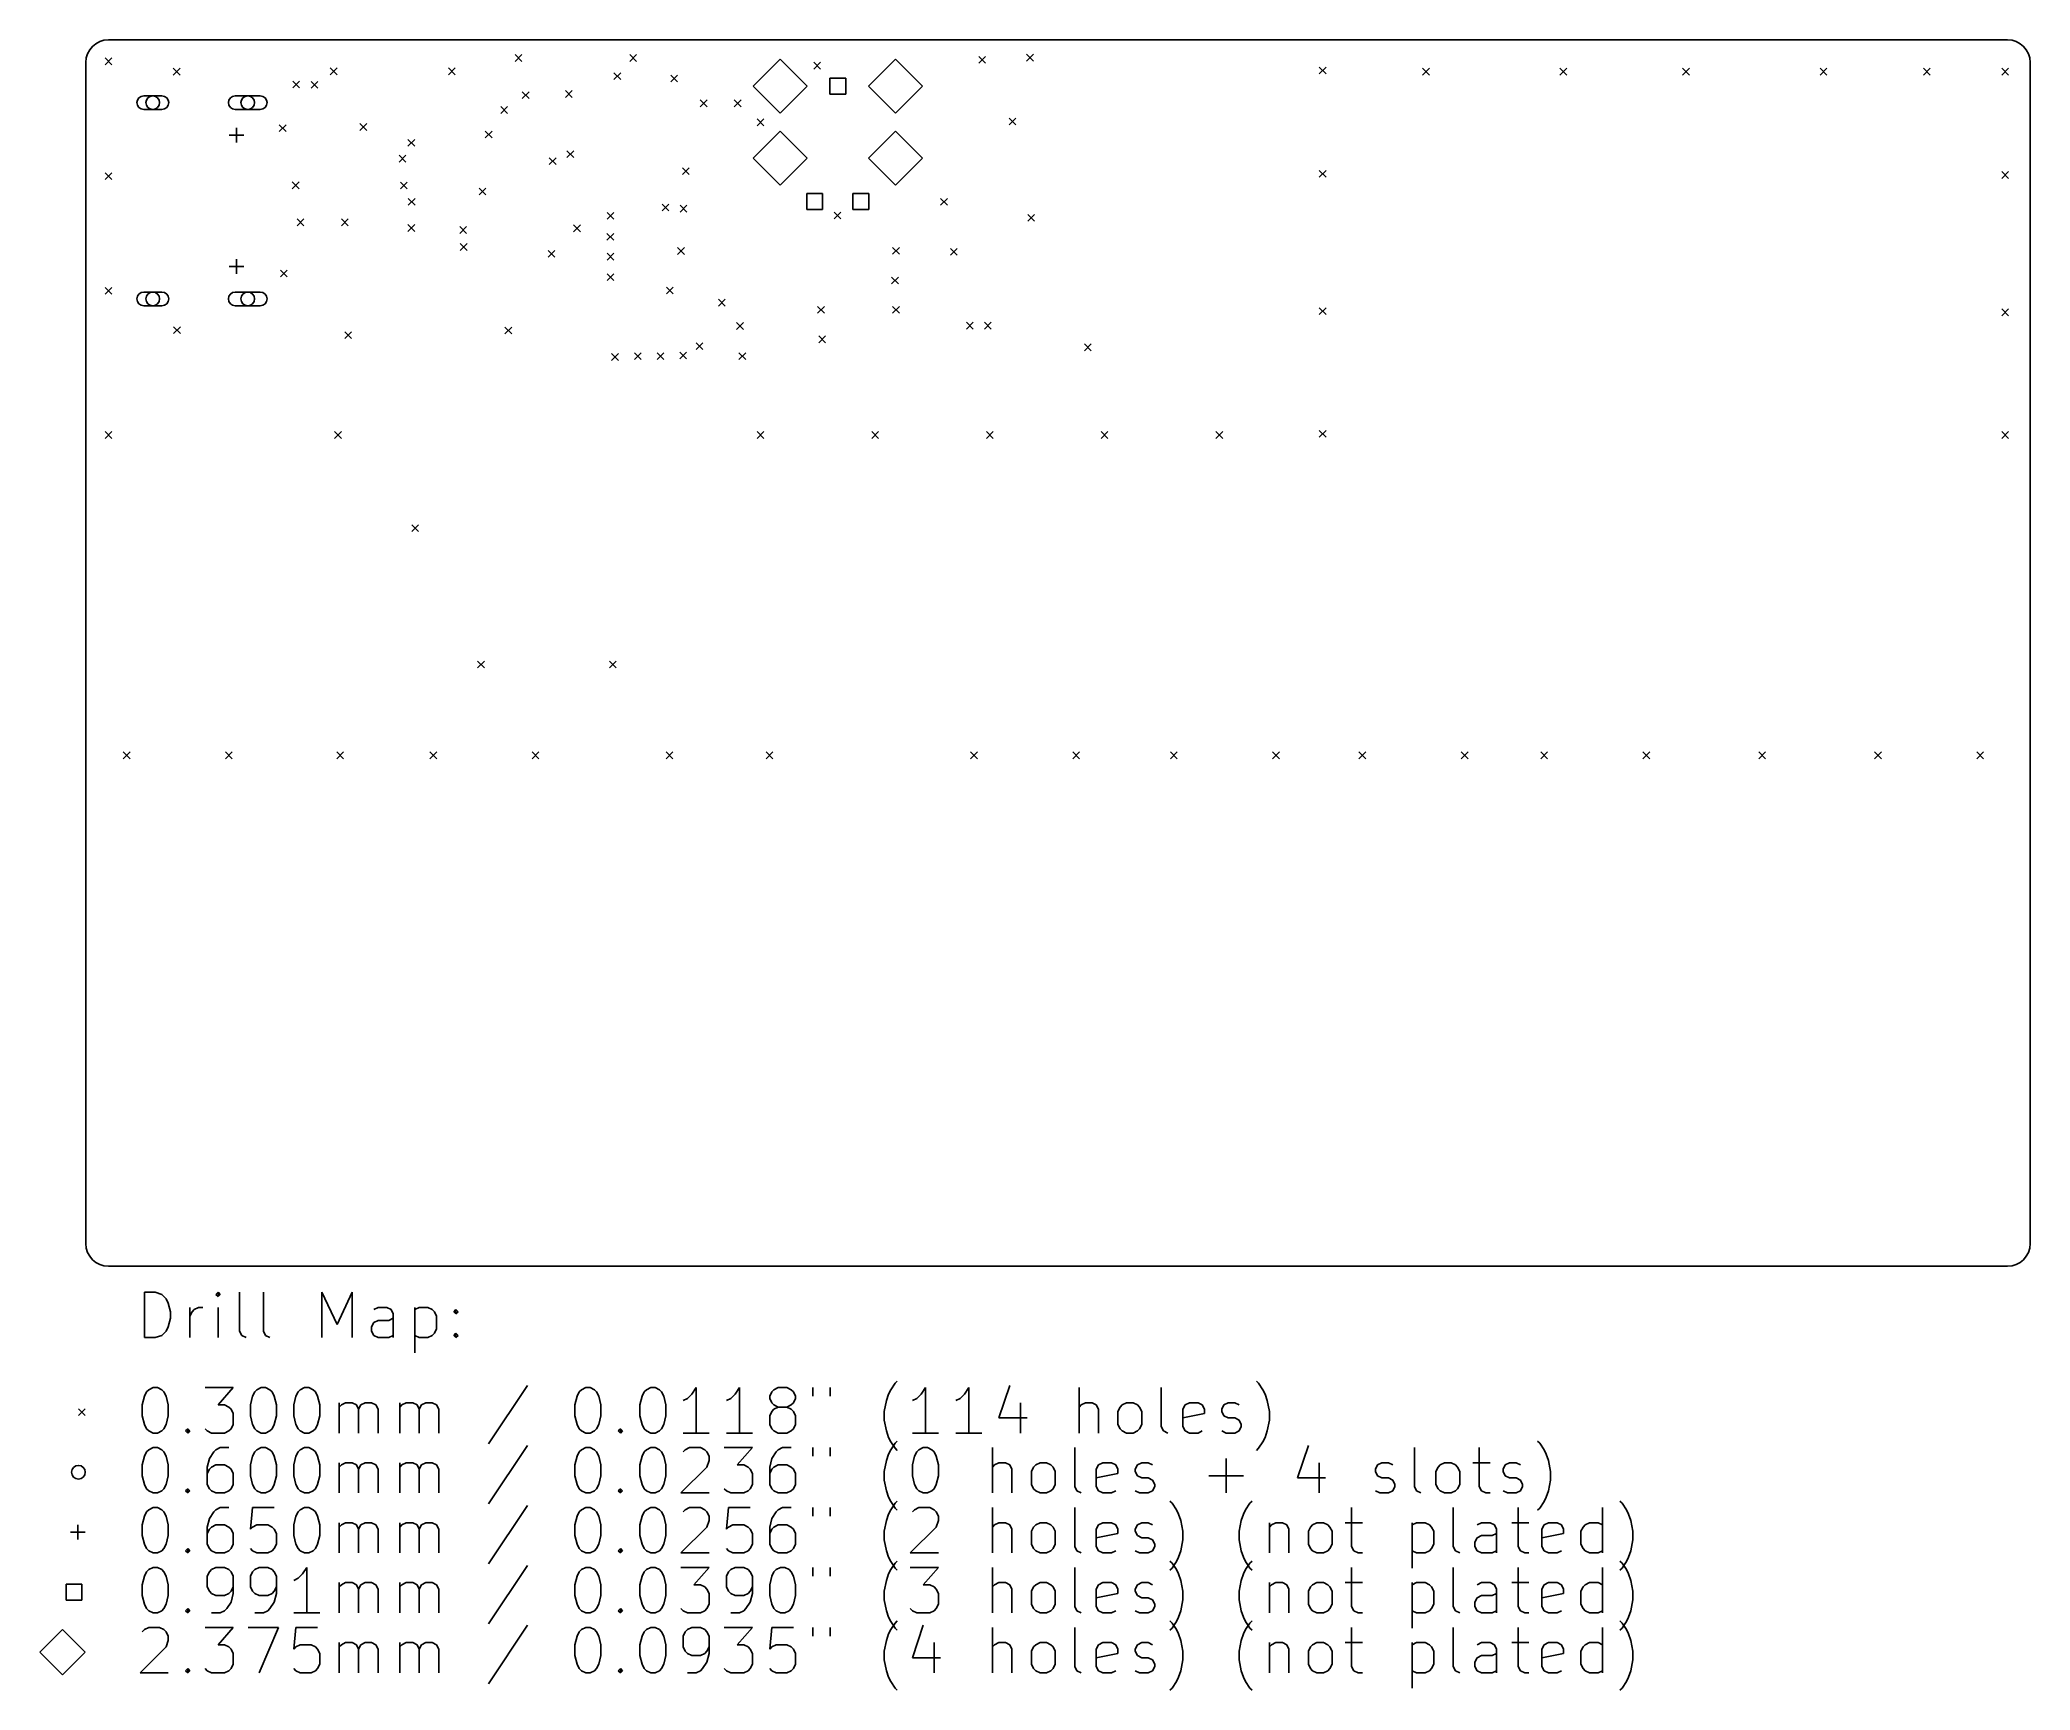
# Model space of a CAD drawing. Extents: x 173.4 to 261.1, y -140.6 to -67.9.
import ezdxf

# ---------------------------------------------------------------- set-up
doc = ezdxf.new("R2010")
doc.units = 0
doc.layers.add('BLACK', color=7, linetype='CONTINUOUS')

msp = doc.modelspace()

# ---------------------------------------------------------------- linework, layer by layer
at = {"layer": 'BLACK', "linetype": 'CONTINUOUS'}
for p, q in [((176.45, -67.925), (260.05, -67.925)), ((175.45, -120.925), (175.45, -68.925)), ((176.3, -68.725), (176.6, -69.025)), ((176.6, -68.725), (176.3, -69.025)), ((179.3, -69.175), (179.6, -69.475)), ((179.6, -69.175), (179.3, -69.475)), ((186.215, -69.1625), (186.515, -69.4625)), ((186.515, -69.1625), (186.215, -69.4625)), ((191.415, -69.1625), (191.715, -69.4625)), ((191.715, -69.1625), (191.415, -69.4625)), ((194.35, -68.575), (194.65, -68.875)), ((194.65, -68.575), (194.35, -68.875)), ((199.4, -68.575), (199.7, -68.875)), ((199.7, -68.575), (199.4, -68.875)), ((206.015, -68.77505), (204.82755, -69.9625)), ((207.20245, -69.9625), (206.015, -68.77505)), ((207.495, -68.9125), (207.795, -69.2125)), ((207.795, -68.9125), (207.495, -69.2125)), ((211.095, -68.77505), (209.90755, -69.9625)), ((212.28245, -69.9625), (211.095, -68.77505)), ((214.761601, -68.65482), (215.061601, -68.95482)), ((215.061601, -68.65482), (214.761601, -68.95482)), ((216.865, -68.5625), (217.165, -68.8625)), ((217.165, -68.5625), (216.865, -68.8625)), ((229.75, -69.125), (230.05, -69.425)), ((230.05, -69.125), (229.75, -69.425)), ((234.3, -69.175), (234.6, -69.475)), ((234.6, -69.175), (234.3, -69.475)), ((240.35, -69.175), (240.65, -69.475)), ((240.65, -69.175), (240.35, -69.475)), ((245.75, -69.175), (246.05, -69.475)), ((246.05, -69.175), (245.75, -69.475)), ((251.8, -69.175), (252.1, -69.475)), ((252.1, -69.175), (251.8, -69.475)), ((256.35, -69.175), (256.65, -69.475)), ((256.65, -69.175), (256.35, -69.475)), ((259.8, -69.175), (260.1, -69.475)), ((260.1, -69.175), (259.8, -69.475)), ((261.05, -68.925), (261.05, -120.925)), ((184.565, -69.74), (184.865, -70.04)), ((184.865, -69.74), (184.565, -70.04)), ((185.365, -69.7575), (185.665, -70.0575)), ((185.665, -69.7575), (185.365, -70.0575)), ((198.7, -69.375), (199, -69.675)), ((199, -69.375), (198.7, -69.675)), ((201.2, -69.475), (201.5, -69.775)), ((201.5, -69.475), (201.2, -69.775)), ((204.82755, -69.9625), (206.015, -71.14995)), ((206.015, -71.14995), (207.20245, -69.9625)), ((208.905233, -69.612267), (208.204767, -69.612267)), ((208.204767, -69.612267), (208.204767, -70.312733)), ((208.905233, -70.312733), (208.905233, -69.612267)), ((209.90755, -69.9625), (211.095, -71.14995)), ((211.095, -71.14995), (212.28245, -69.9625)), ((178.8, -70.3925), (178, -70.3925)), ((183.13, -70.3925), (182.03, -70.3925)), ((193.715, -70.8625), (194.015, -71.1625)), ((194.015, -70.8625), (193.715, -71.1625)), ((194.665, -70.2125), (194.965, -70.5125)), ((194.965, -70.2125), (194.665, -70.5125)), ((196.565, -70.1625), (196.865, -70.4625)), ((196.865, -70.1625), (196.565, -70.4625)), ((202.5, -70.575), (202.8, -70.875)), ((202.8, -70.575), (202.5, -70.875)), ((204, -70.575), (204.3, -70.875)), ((204.3, -70.575), (204, -70.875)), ((208.204767, -70.312733), (208.905233, -70.312733)), ((178, -70.9925), (178.8, -70.9925)), ((182.03, -70.9925), (183.13, -70.9925)), ((182.08, -71.7975), (182.08, -72.4475)), ((183.965, -71.6625), (184.265, -71.9625)), ((184.265, -71.6625), (183.965, -71.9625)), ((187.515, -71.6125), (187.815, -71.9125)), ((187.815, -71.6125), (187.515, -71.9125)), ((205.003017, -71.408453), (205.303017, -71.708453)), ((205.303017, -71.408453), (205.003017, -71.708453)), ((216.1, -71.375), (216.4, -71.675)), ((216.4, -71.375), (216.1, -71.675)), ((181.755, -72.1225), (182.405, -72.1225)), ((189.63, -72.3125), (189.93, -72.6125)), ((189.93, -72.3125), (189.63, -72.6125)), ((193.034947, -71.942553), (193.334947, -72.242553)), ((193.334947, -71.942553), (193.034947, -72.242553)), ((206.015, -71.95005), (204.82755, -73.1375)), ((207.20245, -73.1375), (206.015, -71.95005)), ((211.095, -71.95005), (209.90755, -73.1375)), ((212.28245, -73.1375), (211.095, -71.95005)), ((189.238299, -73.010049), (189.538299, -73.310049)), ((189.538299, -73.010049), (189.238299, -73.310049)), ((195.854919, -73.116394), (196.154919, -73.416394)), ((196.154919, -73.116394), (195.854919, -73.416394)), ((196.6318, -72.807245), (196.9318, -73.107245)), ((196.9318, -72.807245), (196.6318, -73.107245)), ((201.715, -73.5625), (202.015, -73.8625)), ((202.015, -73.5625), (201.715, -73.8625)), ((204.82755, -73.1375), (206.015, -74.32495)), ((206.015, -74.32495), (207.20245, -73.1375)), ((209.90755, -73.1375), (211.095, -74.32495)), ((211.095, -74.32495), (212.28245, -73.1375)), ((176.3, -73.775), (176.6, -74.075)), ((176.6, -73.775), (176.3, -74.075)), ((184.541105, -74.181502), (184.841105, -74.481502)), ((184.841105, -74.181502), (184.541105, -74.481502)), ((189.303864, -74.188877), (189.603864, -74.488877)), ((189.603864, -74.188877), (189.303864, -74.488877)), ((192.765, -74.457246), (193.065, -74.757246)), ((193.065, -74.457246), (192.765, -74.757246)), ((229.75, -73.675), (230.05, -73.975)), ((230.05, -73.675), (229.75, -73.975)), ((259.8, -73.725), (260.1, -74.025)), ((260.1, -73.725), (259.8, -74.025)), ((189.645, -74.9125), (189.945, -75.2125)), ((189.945, -74.9125), (189.645, -75.2125)), ((200.816769, -75.159285), (201.116769, -75.459285)), ((201.116769, -75.159285), (200.816769, -75.459285)), ((201.615, -75.2125), (201.915, -75.5125)), ((201.915, -75.2125), (201.615, -75.5125)), ((207.889233, -74.692267), (207.188767, -74.692267)), ((207.188767, -74.692267), (207.188767, -75.392733)), ((207.889233, -75.392733), (207.889233, -74.692267)), ((209.921233, -74.692267), (209.220767, -74.692267)), ((209.220767, -74.692267), (209.220767, -75.392733)), ((209.921233, -75.392733), (209.921233, -74.692267)), ((213.08345, -74.9125), (213.38345, -75.2125)), ((213.38345, -74.9125), (213.08345, -75.2125)), ((184.75, -75.8125), (185.05, -76.1125)), ((185.05, -75.8125), (184.75, -76.1125)), ((186.7025, -75.8125), (187.0025, -76.1125)), ((187.0025, -75.8125), (186.7025, -76.1125)), ((189.63, -76.0625), (189.93, -76.3625)), ((189.93, -76.0625), (189.63, -76.3625)), ((191.9125, -76.147078), (192.2125, -76.447078)), ((192.2125, -76.147078), (191.9125, -76.447078)), ((196.925, -76.0775), (197.225, -76.3775)), ((197.225, -76.0775), (196.925, -76.3775)), ((198.399, -75.525), (198.699, -75.825)), ((198.699, -75.525), (198.399, -75.825)), ((207.188767, -75.392733), (207.889233, -75.392733)), ((208.395, -75.5125), (208.695, -75.8125)), ((208.695, -75.5125), (208.395, -75.8125)), ((209.220767, -75.392733), (209.921233, -75.392733)), ((216.915, -75.6125), (217.215, -75.9125)), ((217.215, -75.6125), (216.915, -75.9125)), ((191.9325, -76.9), (192.2325, -77.2)), ((192.2325, -76.9), (191.9325, -77.2)), ((198.395009, -76.453219), (198.695009, -76.753219)), ((198.695009, -76.453219), (198.395009, -76.753219)), ((201.5, -77.075), (201.8, -77.375)), ((201.8, -77.075), (201.5, -77.375)), ((210.965, -77.0625), (211.265, -77.3625)), ((211.265, -77.0625), (210.965, -77.3625)), ((213.515, -77.1075), (213.815, -77.4075)), ((213.815, -77.1075), (213.515, -77.4075)), ((181.755, -77.9025), (182.405, -77.9025)), ((182.08, -77.5775), (182.08, -78.2275)), ((195.798658, -77.198728), (196.098658, -77.498728)), ((196.098658, -77.198728), (195.798658, -77.498728)), ((198.4, -77.325), (198.7, -77.625)), ((198.7, -77.325), (198.4, -77.625)), ((176.3, -78.825), (176.6, -79.125)), ((176.6, -78.825), (176.3, -79.125)), ((184.015, -78.0625), (184.315, -78.3625)), ((184.315, -78.0625), (184.015, -78.3625)), ((198.4, -78.225), (198.7, -78.525)), ((198.7, -78.225), (198.4, -78.525)), ((201.015, -78.8125), (201.315, -79.1125)), ((201.315, -78.8125), (201.015, -79.1125)), ((210.925, -78.375), (211.225, -78.675)), ((211.225, -78.375), (210.925, -78.675)), ((178.8, -79.0325), (178, -79.0325)), ((178, -79.6325), (178.8, -79.6325)), ((183.13, -79.0325), (182.03, -79.0325)), ((182.03, -79.6325), (183.13, -79.6325)), ((203.3, -79.35), (203.6, -79.65)), ((203.6, -79.35), (203.3, -79.65)), ((207.665, -79.6625), (207.965, -79.9625)), ((207.965, -79.6625), (207.665, -79.9625)), ((210.965, -79.6625), (211.265, -79.9625)), ((211.265, -79.6625), (210.965, -79.9625)), ((229.75, -79.725), (230.05, -80.025)), ((230.05, -79.725), (229.75, -80.025)), ((179.315, -80.5625), (179.615, -80.8625)), ((179.615, -80.5625), (179.315, -80.8625)), ((193.9, -80.575), (194.2, -80.875)), ((194.2, -80.575), (193.9, -80.875)), ((204.1, -80.375), (204.4, -80.675)), ((204.4, -80.375), (204.1, -80.675)), ((214.215, -80.3625), (214.515, -80.6625)), ((214.515, -80.3625), (214.215, -80.6625)), ((215.015, -80.3575), (215.315, -80.6575)), ((215.315, -80.3575), (215.015, -80.6575)), ((259.8, -79.775), (260.1, -80.075)), ((260.1, -79.775), (259.8, -80.075)), ((186.85, -80.775), (187.15, -81.075)), ((187.15, -80.775), (186.85, -81.075)), ((202.3175, -81.26), (202.6175, -81.56)), ((202.6175, -81.26), (202.3175, -81.56)), ((207.715, -80.9625), (208.015, -81.2625)), ((208.015, -80.9625), (207.715, -81.2625)), ((219.415, -81.3125), (219.715, -81.6125)), ((219.715, -81.3125), (219.415, -81.6125)), ((198.600607, -81.741261), (198.900607, -82.041261)), ((198.900607, -81.741261), (198.600607, -82.041261)), ((199.6, -81.7), (199.9, -82)), ((199.9, -81.7), (199.6, -82)), ((200.6, -81.7), (200.9, -82)), ((200.9, -81.7), (200.6, -82)), ((201.6, -81.675), (201.9, -81.975)), ((201.9, -81.675), (201.6, -81.975)), ((204.2, -81.7025), (204.5, -82.0025)), ((204.5, -81.7025), (204.2, -82.0025)), ((176.3, -85.175), (176.6, -85.475)), ((176.6, -85.175), (176.3, -85.475)), ((186.4, -85.175), (186.7, -85.475)), ((186.7, -85.175), (186.4, -85.475)), ((205, -85.175), (205.3, -85.475)), ((205.3, -85.175), (205, -85.475)), ((210.05, -85.175), (210.35, -85.475)), ((210.35, -85.175), (210.05, -85.475)), ((215.1, -85.175), (215.4, -85.475)), ((215.4, -85.175), (215.1, -85.475)), ((220.15, -85.175), (220.45, -85.475)), ((220.45, -85.175), (220.15, -85.475)), ((225.2, -85.175), (225.5, -85.475)), ((225.5, -85.175), (225.2, -85.475)), ((229.75, -85.125), (230.05, -85.425)), ((230.05, -85.125), (229.75, -85.425)), ((259.8, -85.175), (260.1, -85.475)), ((260.1, -85.175), (259.8, -85.475)), ((189.8, -89.275), (190.1, -89.575)), ((190.1, -89.275), (189.8, -89.575)), ((192.7, -95.275), (193, -95.575)), ((193, -95.275), (192.7, -95.575)), ((198.5, -95.275), (198.8, -95.575)), ((198.8, -95.275), (198.5, -95.575)), ((177.1, -99.275), (177.4, -99.575)), ((177.4, -99.275), (177.1, -99.575)), ((181.6, -99.275), (181.9, -99.575)), ((181.9, -99.275), (181.6, -99.575)), ((186.5, -99.275), (186.8, -99.575)), ((186.8, -99.275), (186.5, -99.575)), ((190.6, -99.275), (190.9, -99.575)), ((190.9, -99.275), (190.6, -99.575)), ((195.1, -99.275), (195.4, -99.575)), ((195.4, -99.275), (195.1, -99.575)), ((201, -99.275), (201.3, -99.575)), ((201.3, -99.275), (201, -99.575)), ((205.4, -99.275), (205.7, -99.575)), ((205.7, -99.275), (205.4, -99.575)), ((214.4, -99.275), (214.7, -99.575)), ((214.7, -99.275), (214.4, -99.575)), ((218.9, -99.275), (219.2, -99.575)), ((219.2, -99.275), (218.9, -99.575)), ((223.2, -99.275), (223.5, -99.575)), ((223.5, -99.275), (223.2, -99.575)), ((227.7, -99.275), (228, -99.575)), ((228, -99.275), (227.7, -99.575)), ((231.5, -99.275), (231.8, -99.575)), ((231.8, -99.275), (231.5, -99.575)), ((236, -99.275), (236.3, -99.575)), ((236.3, -99.275), (236, -99.575)), ((239.5, -99.275), (239.8, -99.575)), ((239.8, -99.275), (239.5, -99.575)), ((244, -99.275), (244.3, -99.575)), ((244.3, -99.275), (244, -99.575)), ((249.1, -99.275), (249.4, -99.575)), ((249.4, -99.275), (249.1, -99.575)), ((254.2, -99.275), (254.5, -99.575)), ((254.5, -99.275), (254.2, -99.575)), ((258.7, -99.275), (259, -99.575)), ((259, -99.275), (258.7, -99.575)), ((260.05, -121.925), (176.45, -121.925)), ((178.032768, -125.064838), (178.032768, -123.064838)), ((178.032768, -123.064838), (178.508958, -123.064838)), ((178.508958, -123.064838), (178.794673, -123.160076)), ((178.794673, -123.160076), (178.985149, -123.350552)), ((178.985149, -123.350552), (179.080387, -123.541028)), ((179.080387, -123.541028), (179.175625, -123.92198)), ((181.270863, -123.064838), (181.175625, -123.160076)), ((181.175625, -123.160076), (181.270863, -123.255314)), ((181.366101, -123.160076), (181.270863, -123.064838)), ((181.270863, -123.064838), (181.270863, -123.255314)), ((181.270863, -123.255314), (181.366101, -123.160076)), ((182.223244, -124.779123), (182.223244, -123.064838)), ((183.270863, -124.779123), (183.270863, -123.064838)), ((185.842292, -125.064838), (185.842292, -123.064838)), ((185.842292, -123.064838), (186.508959, -124.493409)), ((186.508959, -124.493409), (187.175625, -123.064838)), ((187.175625, -123.064838), (187.175625, -125.064838)), ((179.175625, -124.207695), (179.080387, -124.588647)), ((179.175625, -123.92198), (179.175625, -124.207695)), ((180.032768, -125.064838), (180.032768, -123.731504)), ((180.032768, -124.112457), (180.128006, -123.92198)), ((180.128006, -123.92198), (180.223244, -123.826742)), ((180.223244, -123.826742), (180.41372, -123.731504)), ((180.41372, -123.731504), (180.604197, -123.731504)), ((181.270863, -125.064838), (181.270863, -123.731504)), ((188.032768, -124.588647), (188.128006, -124.398171)), ((188.318482, -123.731504), (188.128006, -123.826742)), ((188.128006, -124.398171), (188.318482, -124.302933)), ((188.699435, -123.731504), (188.318482, -123.731504)), ((188.318482, -124.302933), (188.794673, -124.302933)), ((188.889911, -123.826742), (188.699435, -123.731504)), ((188.794673, -124.302933), (188.985149, -124.207695)), ((188.985149, -124.017219), (188.889911, -123.826742)), ((188.985149, -125.064838), (188.985149, -124.017219)), ((189.93753, -123.731504), (189.93753, -125.731504)), ((189.93753, -123.826742), (190.128006, -123.731504)), ((190.128006, -123.731504), (190.508959, -123.731504)), ((190.508959, -123.731504), (190.699435, -123.826742)), ((190.699435, -123.826742), (190.794673, -123.92198)), ((190.794673, -123.92198), (190.889911, -124.112457)), ((190.889911, -124.112457), (190.889911, -124.683885)), ((191.651816, -123.92198), (191.747054, -123.826742)), ((191.747054, -124.017219), (191.651816, -123.92198)), ((191.747054, -123.826742), (191.842292, -123.92198)), ((191.747054, -123.826742), (191.747054, -124.017219)), ((191.842292, -123.92198), (191.747054, -124.017219)), ((178.508958, -125.064838), (178.032768, -125.064838)), ((178.794673, -124.9696), (178.508958, -125.064838)), ((178.985149, -124.779123), (178.794673, -124.9696)), ((179.080387, -124.588647), (178.985149, -124.779123)), ((182.318482, -124.9696), (182.223244, -124.779123)), ((182.508958, -125.064838), (182.318482, -124.9696)), ((183.366101, -124.9696), (183.270863, -124.779123)), ((183.556577, -125.064838), (183.366101, -124.9696)), ((188.032768, -124.779123), (188.032768, -124.588647)), ((188.128006, -124.9696), (188.032768, -124.779123)), ((188.318482, -125.064838), (188.128006, -124.9696)), ((188.794673, -125.064838), (188.318482, -125.064838)), ((188.985149, -124.9696), (188.794673, -125.064838)), ((190.128006, -125.064838), (189.93753, -124.9696)), ((190.508959, -125.064838), (190.128006, -125.064838)), ((190.699435, -124.9696), (190.508959, -125.064838)), ((190.794673, -124.874361), (190.699435, -124.9696)), ((190.889911, -124.683885), (190.794673, -124.874361)), ((191.651816, -124.9696), (191.747054, -124.874361)), ((191.747054, -125.064838), (191.651816, -124.9696)), ((191.747054, -124.874361), (191.842292, -124.9696)), ((191.747054, -124.874361), (191.747054, -125.064838)), ((191.842292, -124.9696), (191.747054, -125.064838)), ((211.08039, -127.074361), (211.175629, -126.979123)), ((227.080392, -127.074361), (226.985154, -126.979123)), ((177.93753, -128.026742), (178.032768, -127.64579)), ((178.032768, -127.64579), (178.128006, -127.455314)), ((178.128006, -127.455314), (178.223244, -127.360076)), ((178.223244, -127.360076), (178.41372, -127.264838)), ((178.41372, -127.264838), (178.604197, -127.264838)), ((178.604197, -127.264838), (178.794673, -127.360076)), ((178.794673, -127.360076), (178.889911, -127.455314)), ((178.889911, -127.455314), (178.985149, -127.64579)), ((178.985149, -127.64579), (179.080387, -128.026742)), ((180.699435, -127.264838), (181.93753, -127.264838)), ((181.93753, -127.264838), (181.270863, -128.026742)), ((182.699435, -128.026742), (182.794673, -127.64579)), ((182.794673, -127.64579), (182.889911, -127.455314)), ((182.889911, -127.455314), (182.985149, -127.360076)), ((182.985149, -127.360076), (183.175625, -127.264838)), ((183.175625, -127.264838), (183.366102, -127.264838)), ((183.366102, -127.264838), (183.556578, -127.360076)), ((183.556578, -127.360076), (183.651816, -127.455314)), ((183.651816, -127.455314), (183.747054, -127.64579)), ((183.747054, -127.64579), (183.842292, -128.026742)), ((184.604197, -128.026742), (184.699435, -127.64579)), ((184.699435, -127.64579), (184.794673, -127.455314)), ((184.794673, -127.455314), (184.889911, -127.360076)), ((184.889911, -127.360076), (185.080387, -127.264838)), ((185.080387, -127.264838), (185.270864, -127.264838)), ((185.270864, -127.264838), (185.46134, -127.360076)), ((185.46134, -127.360076), (185.556578, -127.455314)), ((185.556578, -127.455314), (185.651816, -127.64579)), ((185.651816, -127.64579), (185.747054, -128.026742)), ((186.604197, -129.264838), (186.604197, -127.931504)), ((186.699435, -128.026742), (186.889911, -127.931504)), ((186.889911, -127.931504), (187.175626, -127.931504)), ((187.175626, -127.931504), (187.366102, -128.026742)), ((187.556578, -128.026742), (187.747054, -127.931504)), ((187.747054, -127.931504), (188.032768, -127.931504)), ((188.032768, -127.931504), (188.223245, -128.026742)), ((189.270864, -129.264838), (189.270864, -127.931504)), ((189.366102, -128.026742), (189.556578, -127.931504)), ((189.556578, -127.931504), (189.842293, -127.931504)), ((189.842293, -127.931504), (190.032769, -128.026742)), ((190.223245, -128.026742), (190.413721, -127.931504)), ((190.413721, -127.931504), (190.699435, -127.931504)), ((190.699435, -127.931504), (190.889912, -128.026742)), ((194.889912, -127.1696), (193.175627, -129.741028)), ((196.985151, -128.026742), (197.080389, -127.64579)), ((197.080389, -127.64579), (197.175627, -127.455314)), ((197.175627, -127.455314), (197.270865, -127.360076)), ((197.270865, -127.360076), (197.461341, -127.264838)), ((197.461341, -127.264838), (197.651818, -127.264838)), ((197.651818, -127.264838), (197.842294, -127.360076)), ((197.842294, -127.360076), (197.937532, -127.455314)), ((197.937532, -127.455314), (198.03277, -127.64579)), ((198.03277, -127.64579), (198.128008, -128.026742)), ((199.842294, -128.026742), (199.937532, -127.64579)), ((199.937532, -127.64579), (200.03277, -127.455314)), ((200.03277, -127.455314), (200.128008, -127.360076)), ((200.128008, -127.360076), (200.318484, -127.264838)), ((200.318484, -127.264838), (200.508961, -127.264838)), ((200.508961, -127.264838), (200.699437, -127.360076)), ((200.699437, -127.360076), (200.794675, -127.455314)), ((200.794675, -127.455314), (200.889913, -127.64579)), ((200.889913, -127.64579), (200.985151, -128.026742)), ((201.937532, -127.741028), (201.747056, -127.836266)), ((202.128008, -127.550552), (201.937532, -127.741028)), ((202.318484, -127.264838), (202.128008, -127.550552)), ((202.318484, -129.264838), (202.318484, -127.264838)), ((203.842294, -127.741028), (203.651818, -127.836266)), ((204.03277, -127.550552), (203.842294, -127.741028)), ((204.223246, -127.264838), (204.03277, -127.550552)), ((204.223246, -129.264838), (204.223246, -127.264838)), ((205.55658, -127.64579), (205.651818, -127.455314)), ((205.55658, -127.741028), (205.55658, -127.64579)), ((205.651818, -127.931504), (205.55658, -127.741028)), ((205.651818, -127.455314), (205.747056, -127.360076)), ((205.747056, -128.026742), (205.651818, -127.931504)), ((205.747056, -127.360076), (205.937532, -127.264838)), ((205.937532, -127.264838), (206.318485, -127.264838)), ((206.318485, -127.264838), (206.508961, -127.360076)), ((206.508961, -127.360076), (206.604199, -127.455314)), ((206.604199, -127.931504), (206.508961, -128.026742)), ((206.604199, -127.455314), (206.699437, -127.64579)), ((206.699437, -127.741028), (206.604199, -127.931504)), ((206.699437, -127.64579), (206.699437, -127.741028)), ((207.461342, -127.264838), (207.461342, -127.64579)), ((208.223247, -127.264838), (208.223247, -127.64579)), ((210.6042, -128.312457), (210.699438, -127.836266)), ((210.699438, -127.836266), (210.794676, -127.550552)), ((210.794676, -127.550552), (210.889914, -127.360076)), ((210.889914, -127.360076), (211.08039, -127.074361)), ((212.032771, -127.741028), (211.842295, -127.836266)), ((212.223247, -127.550552), (212.032771, -127.741028)), ((212.413723, -127.264838), (212.223247, -127.550552)), ((212.413723, -129.264838), (212.413723, -127.264838)), ((213.937533, -127.741028), (213.747057, -127.836266)), ((214.128009, -127.550552), (213.937533, -127.741028)), ((214.318485, -127.264838), (214.128009, -127.550552)), ((214.318485, -129.264838), (214.318485, -127.264838)), ((216.128009, -127.1696), (215.651819, -128.598171)), ((216.6042, -127.931504), (216.6042, -129.264838)), ((219.175629, -129.264838), (219.175629, -127.264838)), ((219.461343, -127.931504), (219.270867, -128.026742)), ((219.747058, -127.931504), (219.461343, -127.931504)), ((219.937534, -128.026742), (219.747058, -127.931504)), ((221.080391, -128.026742), (221.270867, -127.931504)), ((221.270867, -127.931504), (221.556582, -127.931504)), ((221.556582, -127.931504), (221.747058, -128.026742)), ((222.794677, -128.979123), (222.794677, -127.264838)), ((223.842296, -128.026742), (224.032772, -127.931504)), ((224.032772, -127.931504), (224.413725, -127.931504)), ((224.413725, -127.931504), (224.604201, -128.026742)), ((225.556582, -128.026742), (225.747058, -127.931504)), ((225.747058, -127.931504), (226.032772, -127.931504)), ((226.032772, -127.931504), (226.223249, -128.026742)), ((227.270868, -127.360076), (227.080392, -127.074361)), ((227.366106, -127.550552), (227.270868, -127.360076)), ((227.461344, -127.836266), (227.366106, -127.550552)), ((227.556582, -128.312457), (227.461344, -127.836266)), ((175.125, -128.2), (175.425, -128.5)), ((175.425, -128.2), (175.125, -128.5)), ((177.93753, -128.502933), (177.93753, -128.026742)), ((178.032768, -128.883885), (177.93753, -128.502933)), ((179.080387, -128.502933), (178.985149, -128.883885)), ((179.080387, -128.026742), (179.080387, -128.502933)), ((181.270863, -128.026742), (181.556578, -128.026742)), ((181.556578, -128.026742), (181.747054, -128.12198)), ((181.747054, -128.12198), (181.842292, -128.217219)), ((181.842292, -128.217219), (181.93753, -128.407695)), ((181.93753, -128.407695), (181.93753, -128.883885)), ((182.699435, -128.502933), (182.699435, -128.026742)), ((182.794673, -128.883885), (182.699435, -128.502933)), ((183.842292, -128.502933), (183.747054, -128.883885)), ((183.842292, -128.026742), (183.842292, -128.502933)), ((184.604197, -128.502933), (184.604197, -128.026742)), ((184.699435, -128.883885), (184.604197, -128.502933)), ((185.747054, -128.502933), (185.651816, -128.883885)), ((185.747054, -128.026742), (185.747054, -128.502933)), ((186.604197, -128.12198), (186.699435, -128.026742)), ((187.366102, -128.026742), (187.46134, -128.217219)), ((187.46134, -128.217219), (187.556578, -128.026742)), ((187.46134, -128.217219), (187.46134, -129.264838)), ((188.223245, -128.026742), (188.318483, -128.217219)), ((188.318483, -128.217219), (188.318483, -129.264838)), ((189.270864, -128.12198), (189.366102, -128.026742)), ((190.032769, -128.026742), (190.128007, -128.217219)), ((190.128007, -128.217219), (190.223245, -128.026742)), ((190.128007, -128.217219), (190.128007, -129.264838)), ((190.889912, -128.026742), (190.98515, -128.217219)), ((190.98515, -128.217219), (190.98515, -129.264838)), ((196.985151, -128.502933), (196.985151, -128.026742)), ((197.080389, -128.883885), (196.985151, -128.502933)), ((198.128008, -128.502933), (198.03277, -128.883885)), ((198.128008, -128.026742), (198.128008, -128.502933)), ((199.842294, -128.502933), (199.842294, -128.026742)), ((199.937532, -128.883885), (199.842294, -128.502933)), ((200.985151, -128.502933), (200.889913, -128.883885)), ((200.985151, -128.026742), (200.985151, -128.502933)), ((205.651818, -128.312457), (205.55658, -128.502933)), ((205.55658, -128.502933), (205.55658, -128.883885)), ((205.747056, -128.217219), (205.651818, -128.312457)), ((205.937532, -128.12198), (205.747056, -128.026742)), ((205.937532, -128.12198), (205.747056, -128.217219)), ((206.318485, -128.12198), (205.937532, -128.12198)), ((206.508961, -128.026742), (206.318485, -128.12198)), ((206.508961, -128.217219), (206.318485, -128.12198)), ((206.604199, -128.312457), (206.508961, -128.217219)), ((206.699437, -128.502933), (206.604199, -128.312457)), ((206.699437, -128.883885), (206.699437, -128.502933)), ((210.6042, -128.693409), (210.6042, -128.312457)), ((210.699438, -129.1696), (210.6042, -128.693409)), ((215.651819, -128.598171), (216.889914, -128.598171)), ((219.270867, -128.026742), (219.175629, -128.12198)), ((220.032772, -128.217219), (219.937534, -128.026742)), ((220.032772, -129.264838), (220.032772, -128.217219)), ((220.889915, -128.312457), (220.985153, -128.12198)), ((220.889915, -128.883885), (220.889915, -128.312457)), ((220.985153, -128.12198), (221.080391, -128.026742)), ((221.747058, -128.026742), (221.842296, -128.12198)), ((221.842296, -128.12198), (221.937534, -128.312457)), ((221.937534, -128.312457), (221.937534, -128.883885)), ((223.747058, -128.217219), (223.842296, -128.026742)), ((223.747058, -128.979123), (223.747058, -128.217219)), ((224.699439, -128.407695), (223.747058, -128.598171)), ((224.604201, -128.026742), (224.699439, -128.217219)), ((224.699439, -128.217219), (224.699439, -128.407695)), ((225.461344, -128.217219), (225.556582, -128.026742)), ((225.461344, -128.312457), (225.461344, -128.217219)), ((225.556582, -128.502933), (225.461344, -128.312457)), ((225.747058, -128.598171), (225.556582, -128.502933)), ((226.032772, -128.598171), (225.747058, -128.598171)), ((226.223249, -128.693409), (226.032772, -128.598171)), ((226.318487, -128.883885), (226.223249, -128.693409)), ((227.461344, -129.1696), (227.556582, -128.693409)), ((227.556582, -128.693409), (227.556582, -128.312457)), ((178.128006, -129.074361), (178.032768, -128.883885)), ((178.223244, -129.1696), (178.128006, -129.074361)), ((178.41372, -129.264838), (178.223244, -129.1696)), ((178.604197, -129.264838), (178.41372, -129.264838)), ((178.794673, -129.1696), (178.604197, -129.264838)), ((178.889911, -129.074361), (178.794673, -129.1696)), ((178.985149, -128.883885), (178.889911, -129.074361)), ((179.842292, -129.1696), (179.93753, -129.074361)), ((179.93753, -129.264838), (179.842292, -129.1696)), ((179.93753, -129.074361), (180.032768, -129.1696)), ((179.93753, -129.074361), (179.93753, -129.264838)), ((180.032768, -129.1696), (179.93753, -129.264838)), ((180.794673, -129.1696), (180.699435, -129.074361)), ((180.985149, -129.264838), (180.794673, -129.1696)), ((181.556578, -129.264838), (180.985149, -129.264838)), ((181.747054, -129.1696), (181.556578, -129.264838)), ((181.842292, -129.074361), (181.747054, -129.1696)), ((181.93753, -128.883885), (181.842292, -129.074361)), ((182.889911, -129.074361), (182.794673, -128.883885)), ((182.985149, -129.1696), (182.889911, -129.074361)), ((183.175625, -129.264838), (182.985149, -129.1696)), ((183.366102, -129.264838), (183.175625, -129.264838)), ((183.556578, -129.1696), (183.366102, -129.264838)), ((183.651816, -129.074361), (183.556578, -129.1696)), ((183.747054, -128.883885), (183.651816, -129.074361)), ((184.794673, -129.074361), (184.699435, -128.883885)), ((184.889911, -129.1696), (184.794673, -129.074361)), ((185.080387, -129.264838), (184.889911, -129.1696)), ((185.270864, -129.264838), (185.080387, -129.264838)), ((185.46134, -129.1696), (185.270864, -129.264838)), ((185.556578, -129.074361), (185.46134, -129.1696)), ((185.651816, -128.883885), (185.556578, -129.074361)), ((197.175627, -129.074361), (197.080389, -128.883885)), ((197.270865, -129.1696), (197.175627, -129.074361)), ((197.461341, -129.264838), (197.270865, -129.1696)), ((197.651818, -129.264838), (197.461341, -129.264838)), ((197.842294, -129.1696), (197.651818, -129.264838)), ((197.937532, -129.074361), (197.842294, -129.1696)), ((198.03277, -128.883885), (197.937532, -129.074361)), ((198.889913, -129.1696), (198.985151, -129.074361)), ((198.985151, -129.264838), (198.889913, -129.1696)), ((198.985151, -129.074361), (199.080389, -129.1696)), ((198.985151, -129.074361), (198.985151, -129.264838)), ((199.080389, -129.1696), (198.985151, -129.264838)), ((200.03277, -129.074361), (199.937532, -128.883885)), ((200.128008, -129.1696), (200.03277, -129.074361)), ((200.318484, -129.264838), (200.128008, -129.1696)), ((200.508961, -129.264838), (200.318484, -129.264838)), ((200.699437, -129.1696), (200.508961, -129.264838)), ((200.794675, -129.074361), (200.699437, -129.1696)), ((200.889913, -128.883885), (200.794675, -129.074361)), ((202.889913, -129.264838), (201.747056, -129.264838)), ((204.794675, -129.264838), (203.651818, -129.264838)), ((205.55658, -128.883885), (205.651818, -129.074361)), ((205.651818, -129.074361), (205.747056, -129.1696)), ((205.747056, -129.1696), (205.937532, -129.264838)), ((205.937532, -129.264838), (206.318485, -129.264838)), ((206.318485, -129.264838), (206.508961, -129.1696)), ((206.508961, -129.1696), (206.604199, -129.074361)), ((206.604199, -129.074361), (206.699437, -128.883885)), ((210.794676, -129.455314), (210.699438, -129.1696)), ((210.889914, -129.64579), (210.794676, -129.455314)), ((211.08039, -129.931504), (210.889914, -129.64579)), ((211.08039, -129.714361), (211.175629, -129.619123)), ((212.985152, -129.264838), (211.842295, -129.264838)), ((214.889914, -129.264838), (213.747057, -129.264838)), ((220.985153, -129.074361), (220.889915, -128.883885)), ((221.080391, -129.1696), (220.985153, -129.074361)), ((221.270867, -129.264838), (221.080391, -129.1696)), ((221.556582, -129.264838), (221.270867, -129.264838)), ((221.747058, -129.1696), (221.556582, -129.264838)), ((221.842296, -129.074361), (221.747058, -129.1696)), ((221.937534, -128.883885), (221.842296, -129.074361)), ((222.889915, -129.1696), (222.794677, -128.979123)), ((223.080391, -129.264838), (222.889915, -129.1696)), ((223.842296, -129.1696), (223.747058, -128.979123)), ((224.032772, -129.264838), (223.842296, -129.1696)), ((224.413725, -129.264838), (224.032772, -129.264838)), ((224.604201, -129.1696), (224.413725, -129.264838)), ((225.461344, -129.1696), (225.65182, -129.264838)), ((225.65182, -129.264838), (226.032772, -129.264838)), ((226.032772, -129.264838), (226.223249, -129.1696)), ((226.223249, -129.1696), (226.318487, -128.979123)), ((226.318487, -128.979123), (226.318487, -128.883885)), ((227.080392, -129.931504), (227.270868, -129.64579)), ((227.270868, -129.64579), (227.366106, -129.455314)), ((227.366106, -129.455314), (227.461344, -129.1696)), ((239.461346, -129.714361), (239.366108, -129.619123)), ((177.93753, -130.666742), (178.032768, -130.28579)), ((178.032768, -130.28579), (178.128006, -130.095314)), ((178.128006, -130.095314), (178.223244, -130.000076)), ((178.223244, -130.000076), (178.41372, -129.904838)), ((178.41372, -129.904838), (178.604197, -129.904838)), ((178.604197, -129.904838), (178.794673, -130.000076)), ((178.794673, -130.000076), (178.889911, -130.095314)), ((178.889911, -130.095314), (178.985149, -130.28579)), ((178.985149, -130.28579), (179.080387, -130.666742)), ((180.889911, -130.381028), (180.794673, -130.76198)), ((181.080387, -130.095314), (180.889911, -130.381028)), ((181.175625, -130.000076), (181.080387, -130.095314)), ((181.366101, -129.904838), (181.175625, -130.000076)), ((181.747054, -129.904838), (181.366101, -129.904838)), ((182.699435, -130.666742), (182.794673, -130.28579)), ((182.794673, -130.28579), (182.889911, -130.095314)), ((182.889911, -130.095314), (182.985149, -130.000076)), ((182.985149, -130.000076), (183.175625, -129.904838)), ((183.175625, -129.904838), (183.366102, -129.904838)), ((183.366102, -129.904838), (183.556578, -130.000076)), ((183.556578, -130.000076), (183.651816, -130.095314)), ((183.651816, -130.095314), (183.747054, -130.28579)), ((183.747054, -130.28579), (183.842292, -130.666742)), ((184.604197, -130.666742), (184.699435, -130.28579)), ((184.699435, -130.28579), (184.794673, -130.095314)), ((184.794673, -130.095314), (184.889911, -130.000076)), ((184.889911, -130.000076), (185.080387, -129.904838)), ((185.080387, -129.904838), (185.270864, -129.904838)), ((185.270864, -129.904838), (185.46134, -130.000076)), ((185.46134, -130.000076), (185.556578, -130.095314)), ((185.556578, -130.095314), (185.651816, -130.28579)), ((185.651816, -130.28579), (185.747054, -130.666742)), ((194.889912, -129.8096), (193.175627, -132.381028)), ((196.985151, -130.666742), (197.080389, -130.28579)), ((197.080389, -130.28579), (197.175627, -130.095314)), ((197.175627, -130.095314), (197.270865, -130.000076)), ((197.270865, -130.000076), (197.461341, -129.904838)), ((197.461341, -129.904838), (197.651818, -129.904838)), ((197.651818, -129.904838), (197.842294, -130.000076)), ((197.842294, -130.000076), (197.937532, -130.095314)), ((197.937532, -130.095314), (198.03277, -130.28579)), ((198.03277, -130.28579), (198.128008, -130.666742)), ((199.842294, -130.666742), (199.937532, -130.28579)), ((199.937532, -130.28579), (200.03277, -130.095314)), ((200.03277, -130.095314), (200.128008, -130.000076)), ((200.128008, -130.000076), (200.318484, -129.904838)), ((200.318484, -129.904838), (200.508961, -129.904838)), ((200.508961, -129.904838), (200.699437, -130.000076)), ((200.699437, -130.000076), (200.794675, -130.095314)), ((200.794675, -130.095314), (200.889913, -130.28579)), ((200.889913, -130.28579), (200.985151, -130.666742)), ((201.747056, -130.095314), (201.842294, -130.000076)), ((201.842294, -130.000076), (202.03277, -129.904838)), ((202.03277, -129.904838), (202.508961, -129.904838)), ((202.508961, -129.904838), (202.699437, -130.000076)), ((202.699437, -130.000076), (202.794675, -130.095314)), ((202.794675, -130.095314), (202.889913, -130.28579)), ((202.889913, -130.476266), (202.794675, -130.76198)), ((202.889913, -130.28579), (202.889913, -130.476266)), ((203.55658, -129.904838), (204.794675, -129.904838)), ((204.794675, -129.904838), (204.128008, -130.666742)), ((205.651818, -130.381028), (205.55658, -130.76198)), ((205.842294, -130.095314), (205.651818, -130.381028)), ((205.937532, -130.000076), (205.842294, -130.095314)), ((206.128008, -129.904838), (205.937532, -130.000076)), ((206.508961, -129.904838), (206.128008, -129.904838)), ((207.461342, -129.904838), (207.461342, -130.28579)), ((208.223247, -129.904838), (208.223247, -130.28579)), ((210.6042, -130.952457), (210.699438, -130.476266)), ((210.699438, -130.476266), (210.794676, -130.190552)), ((210.794676, -130.190552), (210.889914, -130.000076)), ((210.889914, -130.000076), (211.08039, -129.714361)), ((211.175629, -130.026742), (211.08039, -129.931504)), ((211.842295, -130.666742), (211.937533, -130.28579)), ((211.937533, -130.28579), (212.032771, -130.095314)), ((212.032771, -130.095314), (212.128009, -130.000076)), ((212.128009, -130.000076), (212.318485, -129.904838)), ((212.318485, -129.904838), (212.508962, -129.904838)), ((212.508962, -129.904838), (212.699438, -130.000076)), ((212.699438, -130.000076), (212.794676, -130.095314)), ((212.794676, -130.095314), (212.889914, -130.28579)), ((212.889914, -130.28579), (212.985152, -130.666742)), ((215.366105, -131.904838), (215.366105, -129.904838)), ((218.985153, -131.619123), (218.985153, -129.904838)), ((225.651821, -131.904838), (225.651821, -130.381028)), ((226.985154, -130.026742), (227.080392, -129.931504)), ((229.270868, -129.8096), (228.794678, -131.238171)), ((233.937536, -131.619123), (233.937536, -129.904838)), ((236.794679, -129.904838), (236.794679, -131.619123)), ((239.651822, -130.000076), (239.461346, -129.714361)), ((239.74706, -130.190552), (239.651822, -130.000076)), ((239.842298, -130.476266), (239.74706, -130.190552)), ((239.937536, -130.952457), (239.842298, -130.476266)), ((177.93753, -131.142933), (177.93753, -130.666742)), ((178.032768, -131.523885), (177.93753, -131.142933)), ((179.080387, -131.142933), (178.985149, -131.523885)), ((179.080387, -130.666742), (179.080387, -131.142933)), ((180.794673, -130.76198), (180.794673, -131.523885)), ((180.889911, -130.857219), (180.794673, -131.047695)), ((180.985149, -130.76198), (180.889911, -130.857219)), ((181.175625, -130.666742), (180.985149, -130.76198)), ((181.556578, -130.666742), (181.175625, -130.666742)), ((181.747054, -130.76198), (181.556578, -130.666742)), ((181.842292, -130.857219), (181.747054, -130.76198)), ((181.93753, -131.047695), (181.842292, -130.857219)), ((181.93753, -131.523885), (181.93753, -131.047695)), ((182.699435, -131.142933), (182.699435, -130.666742)), ((182.794673, -131.523885), (182.699435, -131.142933)), ((183.842292, -131.142933), (183.747054, -131.523885)), ((183.842292, -130.666742), (183.842292, -131.142933)), ((184.604197, -131.142933), (184.604197, -130.666742)), ((184.699435, -131.523885), (184.604197, -131.142933)), ((185.747054, -131.142933), (185.651816, -131.523885)), ((185.747054, -130.666742), (185.747054, -131.142933)), ((186.604197, -131.904838), (186.604197, -130.571504)), ((186.604197, -130.76198), (186.699435, -130.666742)), ((186.699435, -130.666742), (186.889911, -130.571504)), ((186.889911, -130.571504), (187.175626, -130.571504)), ((187.175626, -130.571504), (187.366102, -130.666742)), ((187.366102, -130.666742), (187.46134, -130.857219)), ((187.46134, -130.857219), (187.556578, -130.666742)), ((187.46134, -130.857219), (187.46134, -131.904838)), ((187.556578, -130.666742), (187.747054, -130.571504)), ((187.747054, -130.571504), (188.032768, -130.571504)), ((188.032768, -130.571504), (188.223245, -130.666742)), ((188.223245, -130.666742), (188.318483, -130.857219)), ((188.318483, -130.857219), (188.318483, -131.904838)), ((189.270864, -131.904838), (189.270864, -130.571504)), ((189.270864, -130.76198), (189.366102, -130.666742)), ((189.366102, -130.666742), (189.556578, -130.571504)), ((189.556578, -130.571504), (189.842293, -130.571504)), ((189.842293, -130.571504), (190.032769, -130.666742)), ((190.032769, -130.666742), (190.128007, -130.857219)), ((190.128007, -130.857219), (190.223245, -130.666742)), ((190.128007, -130.857219), (190.128007, -131.904838)), ((190.223245, -130.666742), (190.413721, -130.571504)), ((190.413721, -130.571504), (190.699435, -130.571504)), ((190.699435, -130.571504), (190.889912, -130.666742)), ((190.889912, -130.666742), (190.98515, -130.857219)), ((190.98515, -130.857219), (190.98515, -131.904838)), ((196.985151, -131.142933), (196.985151, -130.666742)), ((197.080389, -131.523885), (196.985151, -131.142933)), ((198.128008, -131.142933), (198.03277, -131.523885)), ((198.128008, -130.666742), (198.128008, -131.142933)), ((199.842294, -131.142933), (199.842294, -130.666742)), ((199.937532, -131.523885), (199.842294, -131.142933)), ((200.985151, -131.142933), (200.889913, -131.523885)), ((200.985151, -130.666742), (200.985151, -131.142933)), ((202.794675, -130.76198), (201.651818, -131.904838)), ((204.128008, -130.666742), (204.413723, -130.666742)), ((204.413723, -130.666742), (204.604199, -130.76198)), ((204.604199, -130.76198), (204.699437, -130.857219)), ((204.699437, -130.857219), (204.794675, -131.047695)), ((204.794675, -131.047695), (204.794675, -131.523885)), ((205.55658, -130.76198), (205.55658, -131.523885)), ((205.651818, -130.857219), (205.55658, -131.047695)), ((205.747056, -130.76198), (205.651818, -130.857219)), ((205.937532, -130.666742), (205.747056, -130.76198)), ((206.318485, -130.666742), (205.937532, -130.666742)), ((206.508961, -130.76198), (206.318485, -130.666742)), ((206.604199, -130.857219), (206.508961, -130.76198)), ((206.699437, -131.047695), (206.604199, -130.857219)), ((206.699437, -131.523885), (206.699437, -131.047695)), ((210.6042, -131.333409), (210.6042, -130.952457)), ((210.699438, -131.8096), (210.6042, -131.333409)), ((211.842295, -131.142933), (211.842295, -130.666742)), ((211.937533, -131.523885), (211.842295, -131.142933)), ((212.985152, -131.142933), (212.889914, -131.523885)), ((212.985152, -130.666742), (212.985152, -131.142933)), ((215.461343, -130.666742), (215.366105, -130.76198)), ((215.651819, -130.571504), (215.461343, -130.666742)), ((215.937534, -130.571504), (215.651819, -130.571504)), ((216.12801, -130.666742), (215.937534, -130.571504)), ((216.223248, -130.857219), (216.12801, -130.666742)), ((216.223248, -131.904838), (216.223248, -130.857219)), ((217.080391, -130.952457), (217.175629, -130.76198)), ((217.080391, -131.523885), (217.080391, -130.952457)), ((217.175629, -130.76198), (217.270867, -130.666742)), ((217.270867, -130.666742), (217.461343, -130.571504)), ((217.461343, -130.571504), (217.747058, -130.571504)), ((217.747058, -130.571504), (217.937534, -130.666742)), ((217.937534, -130.666742), (218.032772, -130.76198)), ((218.032772, -130.76198), (218.12801, -130.952457)), ((218.12801, -130.952457), (218.12801, -131.523885)), ((219.937534, -130.857219), (220.032772, -130.666742)), ((219.937534, -131.619123), (219.937534, -130.857219)), ((220.889915, -131.047695), (219.937534, -131.238171)), ((220.032772, -130.666742), (220.223248, -130.571504)), ((220.223248, -130.571504), (220.604201, -130.571504)), ((220.604201, -130.571504), (220.794677, -130.666742)), ((220.794677, -130.666742), (220.889915, -130.857219)), ((220.889915, -130.857219), (220.889915, -131.047695)), ((221.65182, -130.857219), (221.747058, -130.666742)), ((221.65182, -130.952457), (221.65182, -130.857219)), ((221.747058, -131.142933), (221.65182, -130.952457)), ((221.747058, -130.666742), (221.937534, -130.571504)), ((221.937534, -131.238171), (221.747058, -131.142933)), ((221.937534, -130.571504), (222.223248, -130.571504)), ((222.223248, -131.238171), (221.937534, -131.238171)), ((222.223248, -130.571504), (222.413725, -130.666742)), ((222.413725, -131.333409), (222.223248, -131.238171)), ((222.508963, -131.523885), (222.413725, -131.333409)), ((224.889916, -131.142933), (226.413726, -131.142933)), ((228.794678, -131.238171), (230.032773, -131.238171)), ((229.747059, -130.571504), (229.747059, -131.904838)), ((232.22325, -130.857219), (232.318488, -130.666742)), ((232.22325, -130.952457), (232.22325, -130.857219)), ((232.318488, -131.142933), (232.22325, -130.952457)), ((232.318488, -130.666742), (232.508964, -130.571504)), ((232.508964, -131.238171), (232.318488, -131.142933)), ((232.508964, -130.571504), (232.794678, -130.571504)), ((232.794678, -131.238171), (232.508964, -131.238171)), ((232.794678, -130.571504), (232.985155, -130.666742)), ((232.985155, -131.333409), (232.794678, -131.238171)), ((233.080393, -131.523885), (232.985155, -131.333409)), ((234.889917, -130.952457), (234.985155, -130.76198)), ((234.889917, -131.523885), (234.889917, -130.952457)), ((234.985155, -130.76198), (235.080393, -130.666742)), ((235.080393, -130.666742), (235.270869, -130.571504)), ((235.270869, -130.571504), (235.556584, -130.571504)), ((235.556584, -130.571504), (235.74706, -130.666742)), ((235.74706, -130.666742), (235.842298, -130.76198)), ((235.842298, -130.76198), (235.937536, -130.952457)), ((235.937536, -130.952457), (235.937536, -131.523885)), ((236.508965, -130.571504), (237.270869, -130.571504)), ((237.842298, -130.857219), (237.937536, -130.666742)), ((237.842298, -130.952457), (237.842298, -130.857219)), ((237.937536, -131.142933), (237.842298, -130.952457)), ((237.937536, -130.666742), (238.128012, -130.571504)), ((238.128012, -131.238171), (237.937536, -131.142933)), ((238.128012, -130.571504), (238.413726, -130.571504)), ((238.413726, -131.238171), (238.128012, -131.238171)), ((238.413726, -130.571504), (238.604203, -130.666742)), ((238.604203, -131.333409), (238.413726, -131.238171)), ((238.699441, -131.523885), (238.604203, -131.333409)), ((239.842298, -131.8096), (239.937536, -131.333409)), ((239.937536, -131.333409), (239.937536, -130.952457)), ((178.128006, -131.714361), (178.032768, -131.523885)), ((178.223244, -131.8096), (178.128006, -131.714361)), ((178.41372, -131.904838), (178.223244, -131.8096)), ((178.604197, -131.904838), (178.41372, -131.904838)), ((178.794673, -131.8096), (178.604197, -131.904838)), ((178.889911, -131.714361), (178.794673, -131.8096)), ((178.985149, -131.523885), (178.889911, -131.714361)), ((179.842292, -131.8096), (179.93753, -131.714361)), ((179.93753, -131.904838), (179.842292, -131.8096)), ((179.93753, -131.714361), (180.032768, -131.8096)), ((179.93753, -131.714361), (179.93753, -131.904838)), ((180.032768, -131.8096), (179.93753, -131.904838)), ((180.794673, -131.523885), (180.889911, -131.714361)), ((180.889911, -131.714361), (180.985149, -131.8096)), ((180.985149, -131.8096), (181.175625, -131.904838)), ((181.175625, -131.904838), (181.556578, -131.904838)), ((181.556578, -131.904838), (181.747054, -131.8096)), ((181.747054, -131.8096), (181.842292, -131.714361)), ((181.842292, -131.714361), (181.93753, -131.523885)), ((182.889911, -131.714361), (182.794673, -131.523885)), ((182.985149, -131.8096), (182.889911, -131.714361)), ((183.175625, -131.904838), (182.985149, -131.8096)), ((183.366102, -131.904838), (183.175625, -131.904838)), ((183.556578, -131.8096), (183.366102, -131.904838)), ((183.651816, -131.714361), (183.556578, -131.8096)), ((183.747054, -131.523885), (183.651816, -131.714361)), ((184.794673, -131.714361), (184.699435, -131.523885)), ((184.889911, -131.8096), (184.794673, -131.714361)), ((185.080387, -131.904838), (184.889911, -131.8096)), ((185.270864, -131.904838), (185.080387, -131.904838)), ((185.46134, -131.8096), (185.270864, -131.904838)), ((185.556578, -131.714361), (185.46134, -131.8096)), ((185.651816, -131.523885), (185.556578, -131.714361)), ((197.175627, -131.714361), (197.080389, -131.523885)), ((197.270865, -131.8096), (197.175627, -131.714361)), ((197.461341, -131.904838), (197.270865, -131.8096)), ((197.651818, -131.904838), (197.461341, -131.904838)), ((197.842294, -131.8096), (197.651818, -131.904838)), ((197.937532, -131.714361), (197.842294, -131.8096)), ((198.03277, -131.523885), (197.937532, -131.714361)), ((198.889913, -131.8096), (198.985151, -131.714361)), ((198.985151, -131.904838), (198.889913, -131.8096)), ((198.985151, -131.714361), (199.080389, -131.8096)), ((198.985151, -131.714361), (198.985151, -131.904838)), ((199.080389, -131.8096), (198.985151, -131.904838)), ((200.03277, -131.714361), (199.937532, -131.523885)), ((200.128008, -131.8096), (200.03277, -131.714361)), ((200.318484, -131.904838), (200.128008, -131.8096)), ((200.508961, -131.904838), (200.318484, -131.904838)), ((200.699437, -131.8096), (200.508961, -131.904838)), ((200.794675, -131.714361), (200.699437, -131.8096)), ((200.889913, -131.523885), (200.794675, -131.714361)), ((201.651818, -131.904838), (202.889913, -131.904838)), ((203.651818, -131.8096), (203.55658, -131.714361)), ((203.842294, -131.904838), (203.651818, -131.8096)), ((204.413723, -131.904838), (203.842294, -131.904838)), ((204.604199, -131.8096), (204.413723, -131.904838)), ((204.699437, -131.714361), (204.604199, -131.8096)), ((204.794675, -131.523885), (204.699437, -131.714361)), ((205.55658, -131.523885), (205.651818, -131.714361)), ((205.651818, -131.714361), (205.747056, -131.8096)), ((205.747056, -131.8096), (205.937532, -131.904838)), ((205.937532, -131.904838), (206.318485, -131.904838)), ((206.318485, -131.904838), (206.508961, -131.8096)), ((206.508961, -131.8096), (206.604199, -131.714361)), ((206.604199, -131.714361), (206.699437, -131.523885)), ((210.794676, -132.095314), (210.699438, -131.8096)), ((210.889914, -132.28579), (210.794676, -132.095314)), ((211.08039, -132.571504), (210.889914, -132.28579)), ((211.08039, -132.354361), (211.175629, -132.259123)), ((212.032771, -131.714361), (211.937533, -131.523885)), ((212.128009, -131.8096), (212.032771, -131.714361)), ((212.318485, -131.904838), (212.128009, -131.8096)), ((212.508962, -131.904838), (212.318485, -131.904838)), ((212.699438, -131.8096), (212.508962, -131.904838)), ((212.794676, -131.714361), (212.699438, -131.8096)), ((212.889914, -131.523885), (212.794676, -131.714361)), ((217.175629, -131.714361), (217.080391, -131.523885)), ((217.270867, -131.8096), (217.175629, -131.714361)), ((217.461343, -131.904838), (217.270867, -131.8096)), ((217.747058, -131.904838), (217.461343, -131.904838)), ((217.937534, -131.8096), (217.747058, -131.904838)), ((218.032772, -131.714361), (217.937534, -131.8096)), ((218.12801, -131.523885), (218.032772, -131.714361)), ((219.080391, -131.8096), (218.985153, -131.619123)), ((219.270867, -131.904838), (219.080391, -131.8096)), ((220.032772, -131.8096), (219.937534, -131.619123)), ((220.223248, -131.904838), (220.032772, -131.8096)), ((220.604201, -131.904838), (220.223248, -131.904838)), ((220.794677, -131.8096), (220.604201, -131.904838)), ((221.65182, -131.8096), (221.842296, -131.904838)), ((221.842296, -131.904838), (222.223248, -131.904838)), ((222.223248, -131.904838), (222.413725, -131.8096)), ((222.413725, -131.8096), (222.508963, -131.619123)), ((222.508963, -131.619123), (222.508963, -131.523885)), ((223.270868, -132.354361), (223.17563, -132.259123)), ((226.699439, -132.354361), (226.794678, -132.259123)), ((232.22325, -131.8096), (232.413726, -131.904838)), ((232.413726, -131.904838), (232.794678, -131.904838)), ((232.794678, -131.904838), (232.985155, -131.8096)), ((232.985155, -131.8096), (233.080393, -131.619123)), ((233.080393, -131.619123), (233.080393, -131.523885)), ((234.032774, -131.8096), (233.937536, -131.619123)), ((234.22325, -131.904838), (234.032774, -131.8096)), ((234.985155, -131.714361), (234.889917, -131.523885)), ((235.080393, -131.8096), (234.985155, -131.714361)), ((235.270869, -131.904838), (235.080393, -131.8096)), ((235.556584, -131.904838), (235.270869, -131.904838)), ((235.74706, -131.8096), (235.556584, -131.904838)), ((235.842298, -131.714361), (235.74706, -131.8096)), ((235.937536, -131.523885), (235.842298, -131.714361)), ((236.794679, -131.619123), (236.889917, -131.8096)), ((236.889917, -131.8096), (237.080393, -131.904838)), ((237.080393, -131.904838), (237.270869, -131.904838)), ((237.842298, -131.8096), (238.032774, -131.904838)), ((238.032774, -131.904838), (238.413726, -131.904838)), ((238.413726, -131.904838), (238.604203, -131.8096)), ((238.604203, -131.8096), (238.699441, -131.619123)), ((238.699441, -131.619123), (238.699441, -131.523885)), ((239.461346, -132.571504), (239.651822, -132.28579)), ((239.651822, -132.28579), (239.74706, -132.095314)), ((239.74706, -132.095314), (239.842298, -131.8096)), ((243.080393, -132.354361), (242.985155, -132.259123)), ((177.93753, -133.306742), (178.032768, -132.92579)), ((178.032768, -132.92579), (178.128006, -132.735314)), ((178.128006, -132.735314), (178.223244, -132.640076)), ((178.223244, -132.640076), (178.41372, -132.544838)), ((178.41372, -132.544838), (178.604197, -132.544838)), ((178.604197, -132.544838), (178.794673, -132.640076)), ((178.794673, -132.640076), (178.889911, -132.735314)), ((178.889911, -132.735314), (178.985149, -132.92579)), ((178.985149, -132.92579), (179.080387, -133.306742)), ((180.889911, -133.021028), (180.794673, -133.40198)), ((181.080387, -132.735314), (180.889911, -133.021028)), ((181.175625, -132.640076), (181.080387, -132.735314)), ((181.366101, -132.544838), (181.175625, -132.640076)), ((181.747054, -132.544838), (181.366101, -132.544838)), ((182.794673, -132.544838), (182.699435, -133.497219)), ((183.747054, -132.544838), (182.794673, -132.544838)), ((184.604197, -133.306742), (184.699435, -132.92579)), ((184.699435, -132.92579), (184.794673, -132.735314)), ((184.794673, -132.735314), (184.889911, -132.640076)), ((184.889911, -132.640076), (185.080387, -132.544838)), ((185.080387, -132.544838), (185.270864, -132.544838)), ((185.270864, -132.544838), (185.46134, -132.640076)), ((185.46134, -132.640076), (185.556578, -132.735314)), ((185.556578, -132.735314), (185.651816, -132.92579)), ((185.651816, -132.92579), (185.747054, -133.306742)), ((194.889912, -132.4496), (193.175627, -135.021028)), ((196.985151, -133.306742), (197.080389, -132.92579)), ((197.080389, -132.92579), (197.175627, -132.735314)), ((197.175627, -132.735314), (197.270865, -132.640076)), ((197.270865, -132.640076), (197.461341, -132.544838)), ((197.461341, -132.544838), (197.651818, -132.544838)), ((197.651818, -132.544838), (197.842294, -132.640076)), ((197.842294, -132.640076), (197.937532, -132.735314)), ((197.937532, -132.735314), (198.03277, -132.92579)), ((198.03277, -132.92579), (198.128008, -133.306742)), ((199.842294, -133.306742), (199.937532, -132.92579)), ((199.937532, -132.92579), (200.03277, -132.735314)), ((200.03277, -132.735314), (200.128008, -132.640076)), ((200.128008, -132.640076), (200.318484, -132.544838)), ((200.318484, -132.544838), (200.508961, -132.544838)), ((200.508961, -132.544838), (200.699437, -132.640076)), ((200.699437, -132.640076), (200.794675, -132.735314)), ((200.794675, -132.735314), (200.889913, -132.92579)), ((200.889913, -132.92579), (200.985151, -133.306742)), ((201.747056, -132.735314), (201.842294, -132.640076)), ((201.842294, -132.640076), (202.03277, -132.544838)), ((202.03277, -132.544838), (202.508961, -132.544838)), ((202.508961, -132.544838), (202.699437, -132.640076)), ((202.699437, -132.640076), (202.794675, -132.735314)), ((202.794675, -132.735314), (202.889913, -132.92579)), ((202.889913, -133.116266), (202.794675, -133.40198)), ((202.889913, -132.92579), (202.889913, -133.116266)), ((203.747056, -132.544838), (203.651818, -133.497219)), ((204.699437, -132.544838), (203.747056, -132.544838)), ((205.651818, -133.021028), (205.55658, -133.40198)), ((205.842294, -132.735314), (205.651818, -133.021028)), ((205.937532, -132.640076), (205.842294, -132.735314)), ((206.128008, -132.544838), (205.937532, -132.640076)), ((206.508961, -132.544838), (206.128008, -132.544838)), ((207.461342, -132.544838), (207.461342, -132.92579)), ((208.223247, -132.544838), (208.223247, -132.92579)), ((210.6042, -133.592457), (210.699438, -133.116266)), ((210.699438, -133.116266), (210.794676, -132.830552)), ((210.794676, -132.830552), (210.889914, -132.640076)), ((210.889914, -132.640076), (211.08039, -132.354361)), ((211.175629, -132.666742), (211.08039, -132.571504)), ((211.842295, -132.735314), (211.937533, -132.640076)), ((211.937533, -132.640076), (212.128009, -132.544838)), ((212.128009, -132.544838), (212.6042, -132.544838)), ((212.6042, -132.544838), (212.794676, -132.640076)), ((212.794676, -132.640076), (212.889914, -132.735314)), ((212.889914, -132.735314), (212.985152, -132.92579)), ((212.985152, -133.116266), (212.889914, -133.40198)), ((212.985152, -132.92579), (212.985152, -133.116266)), ((215.366105, -134.544838), (215.366105, -132.544838)), ((218.985153, -134.259123), (218.985153, -132.544838)), ((223.461344, -132.640076), (223.270868, -132.354361)), ((223.556582, -132.830552), (223.461344, -132.640076)), ((223.65182, -133.116266), (223.556582, -132.830552)), ((223.747058, -133.592457), (223.65182, -133.116266)), ((226.223249, -133.592457), (226.318487, -133.116266)), ((226.318487, -133.116266), (226.413725, -132.830552)), ((226.413725, -132.830552), (226.508963, -132.640076)), ((226.508963, -132.640076), (226.699439, -132.354361)), ((231.17563, -132.544838), (231.17563, -134.259123)), ((235.651821, -134.259123), (235.651821, -132.544838)), ((238.508964, -132.544838), (238.508964, -134.259123)), ((239.366108, -132.666742), (239.461346, -132.571504)), ((242.22325, -134.544838), (242.22325, -132.544838)), ((243.270869, -132.640076), (243.080393, -132.354361)), ((243.366107, -132.830552), (243.270869, -132.640076)), ((243.461345, -133.116266), (243.366107, -132.830552)), ((243.556583, -133.592457), (243.461345, -133.116266)), ((174.775, -133.63), (175.425, -133.63)), ((175.1, -133.305), (175.1, -133.955)), ((177.93753, -133.782933), (177.93753, -133.306742)), ((178.032768, -134.163885), (177.93753, -133.782933)), ((179.080387, -133.782933), (178.985149, -134.163885)), ((179.080387, -133.306742), (179.080387, -133.782933)), ((180.794673, -133.40198), (180.794673, -134.163885)), ((180.889911, -133.497219), (180.794673, -133.687695)), ((180.985149, -133.40198), (180.889911, -133.497219)), ((181.175625, -133.306742), (180.985149, -133.40198)), ((181.556578, -133.306742), (181.175625, -133.306742)), ((181.747054, -133.40198), (181.556578, -133.306742)), ((181.842292, -133.497219), (181.747054, -133.40198)), ((181.93753, -133.687695), (181.842292, -133.497219)), ((181.93753, -134.163885), (181.93753, -133.687695)), ((182.699435, -133.497219), (182.794673, -133.40198)), ((182.794673, -133.40198), (182.985149, -133.306742)), ((182.985149, -133.306742), (183.46134, -133.306742)), ((183.46134, -133.306742), (183.651816, -133.40198)), ((183.651816, -133.40198), (183.747054, -133.497219)), ((183.747054, -133.497219), (183.842292, -133.687695)), ((183.842292, -133.687695), (183.842292, -134.163885)), ((184.604197, -133.782933), (184.604197, -133.306742)), ((184.699435, -134.163885), (184.604197, -133.782933)), ((185.747054, -133.782933), (185.651816, -134.163885)), ((185.747054, -133.306742), (185.747054, -133.782933)), ((186.604197, -134.544838), (186.604197, -133.211504)), ((186.604197, -133.40198), (186.699435, -133.306742)), ((186.699435, -133.306742), (186.889911, -133.211504)), ((186.889911, -133.211504), (187.175626, -133.211504)), ((187.175626, -133.211504), (187.366102, -133.306742)), ((187.366102, -133.306742), (187.46134, -133.497219)), ((187.46134, -133.497219), (187.556578, -133.306742)), ((187.46134, -133.497219), (187.46134, -134.544838)), ((187.556578, -133.306742), (187.747054, -133.211504)), ((187.747054, -133.211504), (188.032768, -133.211504)), ((188.032768, -133.211504), (188.223245, -133.306742)), ((188.223245, -133.306742), (188.318483, -133.497219)), ((188.318483, -133.497219), (188.318483, -134.544838)), ((189.270864, -134.544838), (189.270864, -133.211504)), ((189.270864, -133.40198), (189.366102, -133.306742)), ((189.366102, -133.306742), (189.556578, -133.211504)), ((189.556578, -133.211504), (189.842293, -133.211504)), ((189.842293, -133.211504), (190.032769, -133.306742)), ((190.032769, -133.306742), (190.128007, -133.497219)), ((190.128007, -133.497219), (190.223245, -133.306742)), ((190.128007, -133.497219), (190.128007, -134.544838)), ((190.223245, -133.306742), (190.413721, -133.211504)), ((190.413721, -133.211504), (190.699435, -133.211504)), ((190.699435, -133.211504), (190.889912, -133.306742)), ((190.889912, -133.306742), (190.98515, -133.497219)), ((190.98515, -133.497219), (190.98515, -134.544838)), ((196.985151, -133.782933), (196.985151, -133.306742)), ((197.080389, -134.163885), (196.985151, -133.782933)), ((198.128008, -133.782933), (198.03277, -134.163885)), ((198.128008, -133.306742), (198.128008, -133.782933)), ((199.842294, -133.782933), (199.842294, -133.306742)), ((199.937532, -134.163885), (199.842294, -133.782933)), ((200.985151, -133.782933), (200.889913, -134.163885)), ((200.985151, -133.306742), (200.985151, -133.782933)), ((202.794675, -133.40198), (201.651818, -134.544838)), ((203.651818, -133.497219), (203.747056, -133.40198)), ((203.747056, -133.40198), (203.937532, -133.306742)), ((203.937532, -133.306742), (204.413723, -133.306742)), ((204.413723, -133.306742), (204.604199, -133.40198)), ((204.604199, -133.40198), (204.699437, -133.497219)), ((204.699437, -133.497219), (204.794675, -133.687695)), ((204.794675, -133.687695), (204.794675, -134.163885)), ((205.55658, -133.40198), (205.55658, -134.163885)), ((205.651818, -133.497219), (205.55658, -133.687695)), ((205.747056, -133.40198), (205.651818, -133.497219)), ((205.937532, -133.306742), (205.747056, -133.40198)), ((206.318485, -133.306742), (205.937532, -133.306742)), ((206.508961, -133.40198), (206.318485, -133.306742)), ((206.604199, -133.497219), (206.508961, -133.40198)), ((206.699437, -133.687695), (206.604199, -133.497219)), ((206.699437, -134.163885), (206.699437, -133.687695)), ((210.6042, -133.973409), (210.6042, -133.592457)), ((210.699438, -134.4496), (210.6042, -133.973409)), ((212.889914, -133.40198), (211.747057, -134.544838)), ((215.461343, -133.306742), (215.366105, -133.40198)), ((215.651819, -133.211504), (215.461343, -133.306742)), ((215.937534, -133.211504), (215.651819, -133.211504)), ((216.12801, -133.306742), (215.937534, -133.211504)), ((216.223248, -133.497219), (216.12801, -133.306742)), ((216.223248, -134.544838), (216.223248, -133.497219)), ((217.080391, -133.592457), (217.175629, -133.40198)), ((217.080391, -134.163885), (217.080391, -133.592457)), ((217.175629, -133.40198), (217.270867, -133.306742)), ((217.270867, -133.306742), (217.461343, -133.211504)), ((217.461343, -133.211504), (217.747058, -133.211504)), ((217.747058, -133.211504), (217.937534, -133.306742)), ((217.937534, -133.306742), (218.032772, -133.40198)), ((218.032772, -133.40198), (218.12801, -133.592457)), ((218.12801, -133.592457), (218.12801, -134.163885)), ((219.937534, -133.497219), (220.032772, -133.306742)), ((219.937534, -134.259123), (219.937534, -133.497219)), ((220.889915, -133.687695), (219.937534, -133.878171)), ((220.032772, -133.306742), (220.223248, -133.211504)), ((220.223248, -133.211504), (220.604201, -133.211504)), ((220.604201, -133.211504), (220.794677, -133.306742)), ((220.794677, -133.306742), (220.889915, -133.497219)), ((220.889915, -133.497219), (220.889915, -133.687695)), ((221.65182, -133.497219), (221.747058, -133.306742)), ((221.65182, -133.592457), (221.65182, -133.497219)), ((221.747058, -133.782933), (221.65182, -133.592457)), ((221.747058, -133.306742), (221.937534, -133.211504)), ((221.937534, -133.878171), (221.747058, -133.782933)), ((221.937534, -133.211504), (222.223248, -133.211504)), ((222.223248, -133.878171), (221.937534, -133.878171)), ((222.223248, -133.211504), (222.413725, -133.306742)), ((222.413725, -133.973409), (222.223248, -133.878171)), ((222.508963, -134.163885), (222.413725, -133.973409)), ((223.65182, -134.4496), (223.747058, -133.973409)), ((223.747058, -133.973409), (223.747058, -133.592457)), ((226.223249, -133.973409), (226.223249, -133.592457)), ((226.318487, -134.4496), (226.223249, -133.973409)), ((227.556582, -133.211504), (227.556582, -134.544838)), ((227.556582, -133.40198), (227.65182, -133.306742)), ((227.65182, -133.306742), (227.842296, -133.211504)), ((227.842296, -133.211504), (228.128011, -133.211504)), ((228.128011, -133.211504), (228.318487, -133.306742)), ((228.318487, -133.306742), (228.413725, -133.497219)), ((228.413725, -133.497219), (228.413725, -134.544838)), ((229.270868, -133.592457), (229.366106, -133.40198)), ((229.270868, -134.163885), (229.270868, -133.592457)), ((229.366106, -133.40198), (229.461344, -133.306742)), ((229.461344, -133.306742), (229.65182, -133.211504)), ((229.65182, -133.211504), (229.937535, -133.211504)), ((229.937535, -133.211504), (230.128011, -133.306742)), ((230.128011, -133.306742), (230.223249, -133.40198)), ((230.223249, -133.40198), (230.318487, -133.592457)), ((230.318487, -133.592457), (230.318487, -134.163885)), ((230.889916, -133.211504), (231.65182, -133.211504)), ((233.842297, -133.211504), (233.842297, -135.211504)), ((233.842297, -133.306742), (234.032773, -133.211504)), ((234.032773, -133.211504), (234.413726, -133.211504)), ((234.413726, -133.211504), (234.604202, -133.306742)), ((234.604202, -133.306742), (234.69944, -133.40198)), ((234.69944, -133.40198), (234.794678, -133.592457)), ((234.794678, -133.592457), (234.794678, -134.163885)), ((236.604202, -134.068647), (236.69944, -133.878171)), ((236.889916, -133.211504), (236.69944, -133.306742)), ((236.69944, -133.878171), (236.889916, -133.782933)), ((237.270869, -133.211504), (236.889916, -133.211504)), ((236.889916, -133.782933), (237.366107, -133.782933)), ((237.461345, -133.306742), (237.270869, -133.211504)), ((237.366107, -133.782933), (237.556583, -133.687695)), ((237.556583, -133.497219), (237.461345, -133.306742)), ((237.556583, -134.544838), (237.556583, -133.497219)), ((238.22325, -133.211504), (238.985154, -133.211504)), ((239.556583, -133.497219), (239.651821, -133.306742)), ((239.556583, -134.259123), (239.556583, -133.497219)), ((240.508964, -133.687695), (239.556583, -133.878171)), ((239.651821, -133.306742), (239.842297, -133.211504)), ((239.842297, -133.211504), (240.22325, -133.211504)), ((240.22325, -133.211504), (240.413726, -133.306742)), ((240.413726, -133.306742), (240.508964, -133.497219)), ((240.508964, -133.497219), (240.508964, -133.687695)), ((241.270869, -133.592457), (241.366107, -133.40198)), ((241.270869, -134.163885), (241.270869, -133.592457)), ((241.366107, -133.40198), (241.461345, -133.306742)), ((241.461345, -133.306742), (241.651821, -133.211504)), ((241.651821, -133.211504), (242.032774, -133.211504)), ((242.032774, -133.211504), (242.22325, -133.306742)), ((243.461345, -134.4496), (243.556583, -133.973409)), ((243.556583, -133.973409), (243.556583, -133.592457)), ((178.128006, -134.354361), (178.032768, -134.163885)), ((178.223244, -134.4496), (178.128006, -134.354361)), ((178.41372, -134.544838), (178.223244, -134.4496)), ((178.604197, -134.544838), (178.41372, -134.544838)), ((178.794673, -134.4496), (178.604197, -134.544838)), ((178.889911, -134.354361), (178.794673, -134.4496)), ((178.985149, -134.163885), (178.889911, -134.354361)), ((179.842292, -134.4496), (179.93753, -134.354361)), ((179.93753, -134.544838), (179.842292, -134.4496)), ((179.93753, -134.354361), (180.032768, -134.4496)), ((179.93753, -134.354361), (179.93753, -134.544838)), ((180.032768, -134.4496), (179.93753, -134.544838)), ((180.794673, -134.163885), (180.889911, -134.354361)), ((180.889911, -134.354361), (180.985149, -134.4496)), ((180.985149, -134.4496), (181.175625, -134.544838)), ((181.175625, -134.544838), (181.556578, -134.544838)), ((181.556578, -134.544838), (181.747054, -134.4496)), ((181.747054, -134.4496), (181.842292, -134.354361)), ((181.842292, -134.354361), (181.93753, -134.163885)), ((182.794673, -134.4496), (182.699435, -134.354361)), ((182.985149, -134.544838), (182.794673, -134.4496)), ((183.46134, -134.544838), (182.985149, -134.544838)), ((183.651816, -134.4496), (183.46134, -134.544838)), ((183.747054, -134.354361), (183.651816, -134.4496)), ((183.842292, -134.163885), (183.747054, -134.354361)), ((184.794673, -134.354361), (184.699435, -134.163885)), ((184.889911, -134.4496), (184.794673, -134.354361)), ((185.080387, -134.544838), (184.889911, -134.4496)), ((185.270864, -134.544838), (185.080387, -134.544838)), ((185.46134, -134.4496), (185.270864, -134.544838)), ((185.556578, -134.354361), (185.46134, -134.4496)), ((185.651816, -134.163885), (185.556578, -134.354361)), ((197.175627, -134.354361), (197.080389, -134.163885)), ((197.270865, -134.4496), (197.175627, -134.354361)), ((197.461341, -134.544838), (197.270865, -134.4496)), ((197.651818, -134.544838), (197.461341, -134.544838)), ((197.842294, -134.4496), (197.651818, -134.544838)), ((197.937532, -134.354361), (197.842294, -134.4496)), ((198.03277, -134.163885), (197.937532, -134.354361)), ((198.889913, -134.4496), (198.985151, -134.354361)), ((198.985151, -134.544838), (198.889913, -134.4496)), ((198.985151, -134.354361), (199.080389, -134.4496)), ((198.985151, -134.354361), (198.985151, -134.544838)), ((199.080389, -134.4496), (198.985151, -134.544838)), ((200.03277, -134.354361), (199.937532, -134.163885)), ((200.128008, -134.4496), (200.03277, -134.354361)), ((200.318484, -134.544838), (200.128008, -134.4496)), ((200.508961, -134.544838), (200.318484, -134.544838)), ((200.699437, -134.4496), (200.508961, -134.544838)), ((200.794675, -134.354361), (200.699437, -134.4496)), ((200.889913, -134.163885), (200.794675, -134.354361)), ((201.651818, -134.544838), (202.889913, -134.544838)), ((203.747056, -134.4496), (203.651818, -134.354361)), ((203.937532, -134.544838), (203.747056, -134.4496)), ((204.413723, -134.544838), (203.937532, -134.544838)), ((204.604199, -134.4496), (204.413723, -134.544838)), ((204.699437, -134.354361), (204.604199, -134.4496)), ((204.794675, -134.163885), (204.699437, -134.354361)), ((205.55658, -134.163885), (205.651818, -134.354361)), ((205.651818, -134.354361), (205.747056, -134.4496)), ((205.747056, -134.4496), (205.937532, -134.544838)), ((205.937532, -134.544838), (206.318485, -134.544838)), ((206.318485, -134.544838), (206.508961, -134.4496)), ((206.508961, -134.4496), (206.604199, -134.354361)), ((206.604199, -134.354361), (206.699437, -134.163885)), ((210.794676, -134.735314), (210.699438, -134.4496)), ((210.889914, -134.92579), (210.794676, -134.735314)), ((211.08039, -135.211504), (210.889914, -134.92579)), ((211.08039, -134.994361), (211.175629, -134.899123)), ((211.747057, -134.544838), (212.985152, -134.544838)), ((217.175629, -134.354361), (217.080391, -134.163885)), ((217.270867, -134.4496), (217.175629, -134.354361)), ((217.461343, -134.544838), (217.270867, -134.4496)), ((217.747058, -134.544838), (217.461343, -134.544838)), ((217.937534, -134.4496), (217.747058, -134.544838)), ((218.032772, -134.354361), (217.937534, -134.4496)), ((218.12801, -134.163885), (218.032772, -134.354361)), ((219.080391, -134.4496), (218.985153, -134.259123)), ((219.270867, -134.544838), (219.080391, -134.4496)), ((220.032772, -134.4496), (219.937534, -134.259123)), ((220.223248, -134.544838), (220.032772, -134.4496)), ((220.604201, -134.544838), (220.223248, -134.544838)), ((220.794677, -134.4496), (220.604201, -134.544838)), ((221.65182, -134.4496), (221.842296, -134.544838)), ((221.842296, -134.544838), (222.223248, -134.544838)), ((222.223248, -134.544838), (222.413725, -134.4496)), ((222.413725, -134.4496), (222.508963, -134.259123)), ((222.508963, -134.259123), (222.508963, -134.163885)), ((223.270868, -134.994361), (223.17563, -134.899123)), ((223.270868, -135.211504), (223.461344, -134.92579)), ((223.461344, -134.92579), (223.556582, -134.735314)), ((223.556582, -134.735314), (223.65182, -134.4496)), ((226.413725, -134.735314), (226.318487, -134.4496)), ((226.508963, -134.92579), (226.413725, -134.735314)), ((226.699439, -135.211504), (226.508963, -134.92579)), ((226.699439, -134.994361), (226.794678, -134.899123)), ((229.366106, -134.354361), (229.270868, -134.163885)), ((229.461344, -134.4496), (229.366106, -134.354361)), ((229.65182, -134.544838), (229.461344, -134.4496)), ((229.937535, -134.544838), (229.65182, -134.544838)), ((230.128011, -134.4496), (229.937535, -134.544838)), ((230.223249, -134.354361), (230.128011, -134.4496)), ((230.318487, -134.163885), (230.223249, -134.354361)), ((231.17563, -134.259123), (231.270868, -134.4496)), ((231.270868, -134.4496), (231.461344, -134.544838)), ((231.461344, -134.544838), (231.65182, -134.544838)), ((234.032773, -134.544838), (233.842297, -134.4496)), ((234.413726, -134.544838), (234.032773, -134.544838)), ((234.604202, -134.4496), (234.413726, -134.544838)), ((234.69944, -134.354361), (234.604202, -134.4496)), ((234.794678, -134.163885), (234.69944, -134.354361)), ((235.747059, -134.4496), (235.651821, -134.259123)), ((235.937535, -134.544838), (235.747059, -134.4496)), ((236.604202, -134.259123), (236.604202, -134.068647)), ((236.69944, -134.4496), (236.604202, -134.259123)), ((236.889916, -134.544838), (236.69944, -134.4496)), ((237.366107, -134.544838), (236.889916, -134.544838)), ((237.556583, -134.4496), (237.366107, -134.544838)), ((238.508964, -134.259123), (238.604202, -134.4496)), ((238.604202, -134.4496), (238.794678, -134.544838)), ((238.794678, -134.544838), (238.985154, -134.544838)), ((239.651821, -134.4496), (239.556583, -134.259123)), ((239.842297, -134.544838), (239.651821, -134.4496)), ((240.22325, -134.544838), (239.842297, -134.544838)), ((240.413726, -134.4496), (240.22325, -134.544838)), ((241.366107, -134.354361), (241.270869, -134.163885)), ((241.461345, -134.4496), (241.366107, -134.354361)), ((241.651821, -134.544838), (241.461345, -134.4496)), ((242.032774, -134.544838), (241.651821, -134.544838)), ((242.22325, -134.4496), (242.032774, -134.544838)), ((243.080393, -134.994361), (242.985155, -134.899123)), ((243.080393, -135.211504), (243.270869, -134.92579)), ((243.270869, -134.92579), (243.366107, -134.735314)), ((243.366107, -134.735314), (243.461345, -134.4496)), ((177.93753, -135.946742), (178.032768, -135.56579)), ((178.032768, -135.56579), (178.128006, -135.375314)), ((178.128006, -135.375314), (178.223244, -135.280076)), ((178.223244, -135.280076), (178.41372, -135.184838)), ((178.41372, -135.184838), (178.604197, -135.184838)), ((178.604197, -135.184838), (178.794673, -135.280076)), ((178.794673, -135.280076), (178.889911, -135.375314)), ((178.889911, -135.375314), (178.985149, -135.56579)), ((178.985149, -135.56579), (179.080387, -135.946742)), ((180.889911, -135.375314), (180.794673, -135.56579)), ((180.794673, -135.56579), (180.794673, -136.04198)), ((180.985149, -135.280076), (180.889911, -135.375314)), ((181.175625, -135.184838), (180.985149, -135.280076)), ((181.556578, -135.184838), (181.175625, -135.184838)), ((181.747054, -135.280076), (181.556578, -135.184838)), ((181.842292, -135.375314), (181.747054, -135.280076)), ((181.93753, -135.56579), (181.842292, -135.375314)), ((181.93753, -136.327695), (181.93753, -135.56579)), ((182.794673, -135.375314), (182.699435, -135.56579)), ((182.699435, -135.56579), (182.699435, -136.04198)), ((182.889911, -135.280076), (182.794673, -135.375314)), ((183.080387, -135.184838), (182.889911, -135.280076)), ((183.46134, -135.184838), (183.080387, -135.184838)), ((183.651816, -135.280076), (183.46134, -135.184838)), ((183.747054, -135.375314), (183.651816, -135.280076)), ((183.842292, -135.56579), (183.747054, -135.375314)), ((183.842292, -136.327695), (183.842292, -135.56579)), ((184.794673, -135.661028), (184.604197, -135.756266)), ((184.985149, -135.470552), (184.794673, -135.661028)), ((185.175625, -135.184838), (184.985149, -135.470552)), ((185.175625, -137.184838), (185.175625, -135.184838)), ((194.889912, -135.0896), (193.175627, -137.661028)), ((196.985151, -135.946742), (197.080389, -135.56579)), ((197.080389, -135.56579), (197.175627, -135.375314)), ((197.175627, -135.375314), (197.270865, -135.280076)), ((197.270865, -135.280076), (197.461341, -135.184838)), ((197.461341, -135.184838), (197.651818, -135.184838)), ((197.651818, -135.184838), (197.842294, -135.280076)), ((197.842294, -135.280076), (197.937532, -135.375314)), ((197.937532, -135.375314), (198.03277, -135.56579)), ((198.03277, -135.56579), (198.128008, -135.946742)), ((199.842294, -135.946742), (199.937532, -135.56579)), ((199.937532, -135.56579), (200.03277, -135.375314)), ((200.03277, -135.375314), (200.128008, -135.280076)), ((200.128008, -135.280076), (200.318484, -135.184838)), ((200.318484, -135.184838), (200.508961, -135.184838)), ((200.508961, -135.184838), (200.699437, -135.280076)), ((200.699437, -135.280076), (200.794675, -135.375314)), ((200.794675, -135.375314), (200.889913, -135.56579)), ((200.889913, -135.56579), (200.985151, -135.946742)), ((201.651818, -135.184838), (202.889913, -135.184838)), ((202.889913, -135.184838), (202.223246, -135.946742)), ((203.747056, -135.375314), (203.651818, -135.56579)), ((203.651818, -135.56579), (203.651818, -136.04198)), ((203.842294, -135.280076), (203.747056, -135.375314)), ((204.03277, -135.184838), (203.842294, -135.280076)), ((204.413723, -135.184838), (204.03277, -135.184838)), ((204.604199, -135.280076), (204.413723, -135.184838)), ((204.699437, -135.375314), (204.604199, -135.280076)), ((204.794675, -135.56579), (204.699437, -135.375314)), ((204.794675, -136.327695), (204.794675, -135.56579)), ((205.55658, -135.946742), (205.651818, -135.56579)), ((205.651818, -135.56579), (205.747056, -135.375314)), ((205.747056, -135.375314), (205.842294, -135.280076)), ((205.842294, -135.280076), (206.03277, -135.184838)), ((206.03277, -135.184838), (206.223247, -135.184838)), ((206.223247, -135.184838), (206.413723, -135.280076)), ((206.413723, -135.280076), (206.508961, -135.375314)), ((206.508961, -135.375314), (206.604199, -135.56579)), ((206.604199, -135.56579), (206.699437, -135.946742)), ((207.461342, -135.184838), (207.461342, -135.56579)), ((208.223247, -135.184838), (208.223247, -135.56579)), ((210.6042, -136.232457), (210.699438, -135.756266)), ((210.699438, -135.756266), (210.794676, -135.470552)), ((210.794676, -135.470552), (210.889914, -135.280076)), ((210.889914, -135.280076), (211.08039, -134.994361)), ((211.175629, -135.306742), (211.08039, -135.211504)), ((211.747057, -135.184838), (212.985152, -135.184838)), ((212.985152, -135.184838), (212.318485, -135.946742)), ((215.366105, -137.184838), (215.366105, -135.184838)), ((218.985153, -136.899123), (218.985153, -135.184838)), ((223.17563, -135.306742), (223.270868, -135.211504)), ((223.461344, -135.280076), (223.270868, -134.994361)), ((223.556582, -135.470552), (223.461344, -135.280076)), ((223.65182, -135.756266), (223.556582, -135.470552)), ((223.747058, -136.232457), (223.65182, -135.756266)), ((226.223249, -136.232457), (226.318487, -135.756266)), ((226.318487, -135.756266), (226.413725, -135.470552)), ((226.413725, -135.470552), (226.508963, -135.280076)), ((226.508963, -135.280076), (226.699439, -134.994361)), ((226.794678, -135.306742), (226.699439, -135.211504)), ((231.17563, -135.184838), (231.17563, -136.899123)), ((235.651821, -136.899123), (235.651821, -135.184838)), ((238.508964, -135.184838), (238.508964, -136.899123)), ((242.22325, -137.184838), (242.22325, -135.184838)), ((242.985155, -135.306742), (243.080393, -135.211504)), ((243.270869, -135.280076), (243.080393, -134.994361)), ((243.366107, -135.470552), (243.270869, -135.280076)), ((243.461345, -135.756266), (243.366107, -135.470552)), ((243.556583, -136.232457), (243.461345, -135.756266)), ((175.279933, -135.919767), (174.579467, -135.919767)), ((174.579467, -135.919767), (174.579467, -136.620233)), ((174.579467, -136.620233), (175.279933, -136.620233)), ((175.279933, -136.620233), (175.279933, -135.919767)), ((177.93753, -136.422933), (177.93753, -135.946742)), ((178.032768, -136.803885), (177.93753, -136.422933)), ((179.080387, -136.422933), (178.985149, -136.803885)), ((179.080387, -135.946742), (179.080387, -136.422933)), ((180.794673, -136.04198), (180.889911, -136.232457)), ((180.889911, -136.232457), (180.985149, -136.327695)), ((180.985149, -136.327695), (181.175625, -136.422933)), ((181.175625, -136.422933), (181.556578, -136.422933)), ((181.556578, -136.422933), (181.747054, -136.327695)), ((181.747054, -136.327695), (181.842292, -136.232457)), ((181.842292, -136.232457), (181.93753, -136.04198)), ((181.842292, -136.708647), (181.93753, -136.327695)), ((182.699435, -136.04198), (182.794673, -136.232457)), ((182.794673, -136.232457), (182.889911, -136.327695)), ((182.889911, -136.327695), (183.080387, -136.422933)), ((183.080387, -136.422933), (183.46134, -136.422933)), ((183.46134, -136.422933), (183.651816, -136.327695)), ((183.651816, -136.327695), (183.747054, -136.232457)), ((183.747054, -136.232457), (183.842292, -136.04198)), ((183.747054, -136.708647), (183.842292, -136.327695)), ((186.604197, -137.184838), (186.604197, -135.851504)), ((186.604197, -136.04198), (186.699435, -135.946742)), ((186.699435, -135.946742), (186.889911, -135.851504)), ((186.889911, -135.851504), (187.175626, -135.851504)), ((187.175626, -135.851504), (187.366102, -135.946742)), ((187.366102, -135.946742), (187.46134, -136.137219)), ((187.46134, -136.137219), (187.556578, -135.946742)), ((187.46134, -136.137219), (187.46134, -137.184838)), ((187.556578, -135.946742), (187.747054, -135.851504)), ((187.747054, -135.851504), (188.032768, -135.851504)), ((188.032768, -135.851504), (188.223245, -135.946742)), ((188.223245, -135.946742), (188.318483, -136.137219)), ((188.318483, -136.137219), (188.318483, -137.184838)), ((189.270864, -137.184838), (189.270864, -135.851504)), ((189.270864, -136.04198), (189.366102, -135.946742)), ((189.366102, -135.946742), (189.556578, -135.851504)), ((189.556578, -135.851504), (189.842293, -135.851504)), ((189.842293, -135.851504), (190.032769, -135.946742)), ((190.032769, -135.946742), (190.128007, -136.137219)), ((190.128007, -136.137219), (190.223245, -135.946742)), ((190.128007, -136.137219), (190.128007, -137.184838)), ((190.223245, -135.946742), (190.413721, -135.851504)), ((190.413721, -135.851504), (190.699435, -135.851504)), ((190.699435, -135.851504), (190.889912, -135.946742)), ((190.889912, -135.946742), (190.98515, -136.137219)), ((190.98515, -136.137219), (190.98515, -137.184838)), ((196.985151, -136.422933), (196.985151, -135.946742)), ((197.080389, -136.803885), (196.985151, -136.422933)), ((198.128008, -136.422933), (198.03277, -136.803885)), ((198.128008, -135.946742), (198.128008, -136.422933)), ((199.842294, -136.422933), (199.842294, -135.946742)), ((199.937532, -136.803885), (199.842294, -136.422933)), ((200.985151, -136.422933), (200.889913, -136.803885)), ((200.985151, -135.946742), (200.985151, -136.422933)), ((202.223246, -135.946742), (202.508961, -135.946742)), ((202.508961, -135.946742), (202.699437, -136.04198)), ((202.699437, -136.04198), (202.794675, -136.137219)), ((202.794675, -136.137219), (202.889913, -136.327695)), ((202.889913, -136.327695), (202.889913, -136.803885)), ((203.651818, -136.04198), (203.747056, -136.232457)), ((203.747056, -136.232457), (203.842294, -136.327695)), ((203.842294, -136.327695), (204.03277, -136.422933)), ((204.03277, -136.422933), (204.413723, -136.422933)), ((204.413723, -136.422933), (204.604199, -136.327695)), ((204.604199, -136.327695), (204.699437, -136.232457)), ((204.699437, -136.232457), (204.794675, -136.04198)), ((204.699437, -136.708647), (204.794675, -136.327695)), ((205.55658, -136.422933), (205.55658, -135.946742)), ((205.651818, -136.803885), (205.55658, -136.422933)), ((206.699437, -136.422933), (206.604199, -136.803885)), ((206.699437, -135.946742), (206.699437, -136.422933)), ((210.6042, -136.613409), (210.6042, -136.232457)), ((210.699438, -137.0896), (210.6042, -136.613409)), ((212.318485, -135.946742), (212.6042, -135.946742)), ((212.6042, -135.946742), (212.794676, -136.04198)), ((212.794676, -136.04198), (212.889914, -136.137219)), ((212.889914, -136.137219), (212.985152, -136.327695)), ((212.985152, -136.327695), (212.985152, -136.803885)), ((215.461343, -135.946742), (215.366105, -136.04198)), ((215.651819, -135.851504), (215.461343, -135.946742)), ((215.937534, -135.851504), (215.651819, -135.851504)), ((216.12801, -135.946742), (215.937534, -135.851504)), ((216.223248, -136.137219), (216.12801, -135.946742)), ((216.223248, -137.184838), (216.223248, -136.137219)), ((217.080391, -136.232457), (217.175629, -136.04198)), ((217.080391, -136.803885), (217.080391, -136.232457)), ((217.175629, -136.04198), (217.270867, -135.946742)), ((217.270867, -135.946742), (217.461343, -135.851504)), ((217.461343, -135.851504), (217.747058, -135.851504)), ((217.747058, -135.851504), (217.937534, -135.946742)), ((217.937534, -135.946742), (218.032772, -136.04198)), ((218.032772, -136.04198), (218.12801, -136.232457)), ((218.12801, -136.232457), (218.12801, -136.803885)), ((219.937534, -136.137219), (220.032772, -135.946742)), ((219.937534, -136.899123), (219.937534, -136.137219)), ((220.889915, -136.327695), (219.937534, -136.518171)), ((220.032772, -135.946742), (220.223248, -135.851504)), ((220.223248, -135.851504), (220.604201, -135.851504)), ((220.604201, -135.851504), (220.794677, -135.946742)), ((220.794677, -135.946742), (220.889915, -136.137219)), ((220.889915, -136.137219), (220.889915, -136.327695)), ((221.65182, -136.137219), (221.747058, -135.946742)), ((221.65182, -136.232457), (221.65182, -136.137219)), ((221.747058, -136.422933), (221.65182, -136.232457)), ((221.747058, -135.946742), (221.937534, -135.851504)), ((221.937534, -136.518171), (221.747058, -136.422933)), ((221.937534, -135.851504), (222.223248, -135.851504)), ((222.223248, -136.518171), (221.937534, -136.518171)), ((222.223248, -135.851504), (222.413725, -135.946742)), ((222.413725, -136.613409), (222.223248, -136.518171)), ((222.508963, -136.803885), (222.413725, -136.613409)), ((223.65182, -137.0896), (223.747058, -136.613409)), ((223.747058, -136.613409), (223.747058, -136.232457)), ((226.223249, -136.613409), (226.223249, -136.232457)), ((226.318487, -137.0896), (226.223249, -136.613409)), ((227.556582, -135.851504), (227.556582, -137.184838)), ((227.556582, -136.04198), (227.65182, -135.946742)), ((227.65182, -135.946742), (227.842296, -135.851504)), ((227.842296, -135.851504), (228.128011, -135.851504)), ((228.128011, -135.851504), (228.318487, -135.946742)), ((228.318487, -135.946742), (228.413725, -136.137219)), ((228.413725, -136.137219), (228.413725, -137.184838)), ((229.270868, -136.232457), (229.366106, -136.04198)), ((229.270868, -136.803885), (229.270868, -136.232457)), ((229.366106, -136.04198), (229.461344, -135.946742)), ((229.461344, -135.946742), (229.65182, -135.851504)), ((229.65182, -135.851504), (229.937535, -135.851504)), ((229.937535, -135.851504), (230.128011, -135.946742)), ((230.128011, -135.946742), (230.223249, -136.04198)), ((230.223249, -136.04198), (230.318487, -136.232457)), ((230.318487, -136.232457), (230.318487, -136.803885)), ((230.889916, -135.851504), (231.65182, -135.851504)), ((233.842297, -135.851504), (233.842297, -137.851504)), ((233.842297, -135.946742), (234.032773, -135.851504)), ((234.032773, -135.851504), (234.413726, -135.851504)), ((234.413726, -135.851504), (234.604202, -135.946742)), ((234.604202, -135.946742), (234.69944, -136.04198)), ((234.69944, -136.04198), (234.794678, -136.232457)), ((234.794678, -136.232457), (234.794678, -136.803885)), ((236.604202, -136.708647), (236.69944, -136.518171)), ((236.889916, -135.851504), (236.69944, -135.946742)), ((236.69944, -136.518171), (236.889916, -136.422933)), ((237.270869, -135.851504), (236.889916, -135.851504)), ((236.889916, -136.422933), (237.366107, -136.422933)), ((237.461345, -135.946742), (237.270869, -135.851504)), ((237.366107, -136.422933), (237.556583, -136.327695)), ((237.556583, -136.137219), (237.461345, -135.946742)), ((237.556583, -137.184838), (237.556583, -136.137219)), ((238.22325, -135.851504), (238.985154, -135.851504)), ((239.556583, -136.137219), (239.651821, -135.946742)), ((239.556583, -136.899123), (239.556583, -136.137219)), ((240.508964, -136.327695), (239.556583, -136.518171)), ((239.651821, -135.946742), (239.842297, -135.851504)), ((239.842297, -135.851504), (240.22325, -135.851504)), ((240.22325, -135.851504), (240.413726, -135.946742)), ((240.413726, -135.946742), (240.508964, -136.137219)), ((240.508964, -136.137219), (240.508964, -136.327695)), ((241.270869, -136.232457), (241.366107, -136.04198)), ((241.270869, -136.803885), (241.270869, -136.232457)), ((241.366107, -136.04198), (241.461345, -135.946742)), ((241.461345, -135.946742), (241.651821, -135.851504)), ((241.651821, -135.851504), (242.032774, -135.851504)), ((242.032774, -135.851504), (242.22325, -135.946742)), ((243.461345, -137.0896), (243.556583, -136.613409)), ((243.556583, -136.613409), (243.556583, -136.232457)), ((178.128006, -136.994361), (178.032768, -136.803885)), ((178.223244, -137.0896), (178.128006, -136.994361)), ((178.41372, -137.184838), (178.223244, -137.0896)), ((178.604197, -137.184838), (178.41372, -137.184838)), ((178.794673, -137.0896), (178.604197, -137.184838)), ((178.889911, -136.994361), (178.794673, -137.0896)), ((178.985149, -136.803885), (178.889911, -136.994361)), ((179.842292, -137.0896), (179.93753, -136.994361)), ((179.93753, -137.184838), (179.842292, -137.0896)), ((179.93753, -136.994361), (180.032768, -137.0896)), ((179.93753, -136.994361), (179.93753, -137.184838)), ((180.032768, -137.0896), (179.93753, -137.184838)), ((180.985149, -137.184838), (181.366101, -137.184838)), ((181.366101, -137.184838), (181.556578, -137.0896)), ((181.556578, -137.0896), (181.651816, -136.994361)), ((181.651816, -136.994361), (181.842292, -136.708647)), ((182.889911, -137.184838), (183.270863, -137.184838)), ((183.270863, -137.184838), (183.46134, -137.0896)), ((183.46134, -137.0896), (183.556578, -136.994361)), ((183.556578, -136.994361), (183.747054, -136.708647)), ((185.747054, -137.184838), (184.604197, -137.184838)), ((197.175627, -136.994361), (197.080389, -136.803885)), ((197.270865, -137.0896), (197.175627, -136.994361)), ((197.461341, -137.184838), (197.270865, -137.0896)), ((197.651818, -137.184838), (197.461341, -137.184838)), ((197.842294, -137.0896), (197.651818, -137.184838)), ((197.937532, -136.994361), (197.842294, -137.0896)), ((198.03277, -136.803885), (197.937532, -136.994361)), ((198.889913, -137.0896), (198.985151, -136.994361)), ((198.985151, -137.184838), (198.889913, -137.0896)), ((198.985151, -136.994361), (199.080389, -137.0896)), ((198.985151, -136.994361), (198.985151, -137.184838)), ((199.080389, -137.0896), (198.985151, -137.184838)), ((200.03277, -136.994361), (199.937532, -136.803885)), ((200.128008, -137.0896), (200.03277, -136.994361)), ((200.318484, -137.184838), (200.128008, -137.0896)), ((200.508961, -137.184838), (200.318484, -137.184838)), ((200.699437, -137.0896), (200.508961, -137.184838)), ((200.794675, -136.994361), (200.699437, -137.0896)), ((200.889913, -136.803885), (200.794675, -136.994361)), ((201.747056, -137.0896), (201.651818, -136.994361)), ((201.937532, -137.184838), (201.747056, -137.0896)), ((202.508961, -137.184838), (201.937532, -137.184838)), ((202.699437, -137.0896), (202.508961, -137.184838)), ((202.794675, -136.994361), (202.699437, -137.0896)), ((202.889913, -136.803885), (202.794675, -136.994361)), ((203.842294, -137.184838), (204.223246, -137.184838)), ((204.223246, -137.184838), (204.413723, -137.0896)), ((204.413723, -137.0896), (204.508961, -136.994361)), ((204.508961, -136.994361), (204.699437, -136.708647)), ((205.747056, -136.994361), (205.651818, -136.803885)), ((205.842294, -137.0896), (205.747056, -136.994361)), ((206.03277, -137.184838), (205.842294, -137.0896)), ((206.223247, -137.184838), (206.03277, -137.184838)), ((206.413723, -137.0896), (206.223247, -137.184838)), ((206.508961, -136.994361), (206.413723, -137.0896)), ((206.604199, -136.803885), (206.508961, -136.994361)), ((210.794676, -137.375314), (210.699438, -137.0896)), ((210.889914, -137.56579), (210.794676, -137.375314)), ((211.08039, -137.851504), (210.889914, -137.56579)), ((211.08039, -137.634361), (211.175629, -137.539123)), ((211.842295, -137.0896), (211.747057, -136.994361)), ((212.032771, -137.184838), (211.842295, -137.0896)), ((212.6042, -137.184838), (212.032771, -137.184838)), ((212.794676, -137.0896), (212.6042, -137.184838)), ((212.889914, -136.994361), (212.794676, -137.0896)), ((212.985152, -136.803885), (212.889914, -136.994361)), ((217.175629, -136.994361), (217.080391, -136.803885)), ((217.270867, -137.0896), (217.175629, -136.994361)), ((217.461343, -137.184838), (217.270867, -137.0896)), ((217.747058, -137.184838), (217.461343, -137.184838)), ((217.937534, -137.0896), (217.747058, -137.184838)), ((218.032772, -136.994361), (217.937534, -137.0896)), ((218.12801, -136.803885), (218.032772, -136.994361)), ((219.080391, -137.0896), (218.985153, -136.899123)), ((219.270867, -137.184838), (219.080391, -137.0896)), ((220.032772, -137.0896), (219.937534, -136.899123)), ((220.223248, -137.184838), (220.032772, -137.0896)), ((220.604201, -137.184838), (220.223248, -137.184838)), ((220.794677, -137.0896), (220.604201, -137.184838)), ((221.65182, -137.0896), (221.842296, -137.184838)), ((221.842296, -137.184838), (222.223248, -137.184838)), ((222.223248, -137.184838), (222.413725, -137.0896)), ((222.413725, -137.0896), (222.508963, -136.899123)), ((222.508963, -136.899123), (222.508963, -136.803885)), ((223.270868, -137.634361), (223.17563, -137.539123)), ((223.270868, -137.851504), (223.461344, -137.56579)), ((223.461344, -137.56579), (223.556582, -137.375314)), ((223.556582, -137.375314), (223.65182, -137.0896)), ((226.413725, -137.375314), (226.318487, -137.0896)), ((226.508963, -137.56579), (226.413725, -137.375314)), ((226.699439, -137.851504), (226.508963, -137.56579)), ((226.699439, -137.634361), (226.794678, -137.539123)), ((229.366106, -136.994361), (229.270868, -136.803885)), ((229.461344, -137.0896), (229.366106, -136.994361)), ((229.65182, -137.184838), (229.461344, -137.0896)), ((229.937535, -137.184838), (229.65182, -137.184838)), ((230.128011, -137.0896), (229.937535, -137.184838)), ((230.223249, -136.994361), (230.128011, -137.0896)), ((230.318487, -136.803885), (230.223249, -136.994361)), ((231.17563, -136.899123), (231.270868, -137.0896)), ((231.270868, -137.0896), (231.461344, -137.184838)), ((231.461344, -137.184838), (231.65182, -137.184838)), ((234.032773, -137.184838), (233.842297, -137.0896)), ((234.413726, -137.184838), (234.032773, -137.184838)), ((234.604202, -137.0896), (234.413726, -137.184838)), ((234.69944, -136.994361), (234.604202, -137.0896)), ((234.794678, -136.803885), (234.69944, -136.994361)), ((235.747059, -137.0896), (235.651821, -136.899123)), ((235.937535, -137.184838), (235.747059, -137.0896)), ((236.604202, -136.899123), (236.604202, -136.708647)), ((236.69944, -137.0896), (236.604202, -136.899123)), ((236.889916, -137.184838), (236.69944, -137.0896)), ((237.366107, -137.184838), (236.889916, -137.184838)), ((237.556583, -137.0896), (237.366107, -137.184838)), ((238.508964, -136.899123), (238.604202, -137.0896)), ((238.604202, -137.0896), (238.794678, -137.184838)), ((238.794678, -137.184838), (238.985154, -137.184838)), ((239.651821, -137.0896), (239.556583, -136.899123)), ((239.842297, -137.184838), (239.651821, -137.0896)), ((240.22325, -137.184838), (239.842297, -137.184838)), ((240.413726, -137.0896), (240.22325, -137.184838)), ((241.366107, -136.994361), (241.270869, -136.803885)), ((241.461345, -137.0896), (241.366107, -136.994361)), ((241.651821, -137.184838), (241.461345, -137.0896)), ((242.032774, -137.184838), (241.651821, -137.184838)), ((242.22325, -137.0896), (242.032774, -137.184838)), ((243.080393, -137.634361), (242.985155, -137.539123)), ((243.080393, -137.851504), (243.270869, -137.56579)), ((243.270869, -137.56579), (243.366107, -137.375314)), ((243.366107, -137.375314), (243.461345, -137.0896)), ((174.425, -137.91), (173.425, -138.91)), ((175.425, -138.91), (174.425, -137.91)), ((177.93753, -138.015314), (178.032768, -137.920076)), ((178.032768, -137.920076), (178.223244, -137.824838)), ((178.223244, -137.824838), (178.699435, -137.824838)), ((178.699435, -137.824838), (178.889911, -137.920076)), ((178.889911, -137.920076), (178.985149, -138.015314)), ((178.985149, -138.015314), (179.080387, -138.20579)), ((179.080387, -138.396266), (178.985149, -138.68198)), ((179.080387, -138.20579), (179.080387, -138.396266)), ((180.699435, -137.824838), (181.93753, -137.824838)), ((181.93753, -137.824838), (181.270863, -138.586742)), ((182.604197, -137.824838), (183.93753, -137.824838)), ((183.93753, -137.824838), (183.080387, -139.824838)), ((184.699435, -137.824838), (184.604197, -138.777219)), ((185.651816, -137.824838), (184.699435, -137.824838)), ((194.889912, -137.7296), (193.175627, -140.301028)), ((196.985151, -138.586742), (197.080389, -138.20579)), ((197.080389, -138.20579), (197.175627, -138.015314)), ((197.175627, -138.015314), (197.270865, -137.920076)), ((197.270865, -137.920076), (197.461341, -137.824838)), ((197.461341, -137.824838), (197.651818, -137.824838)), ((197.651818, -137.824838), (197.842294, -137.920076)), ((197.842294, -137.920076), (197.937532, -138.015314)), ((197.937532, -138.015314), (198.03277, -138.20579)), ((198.03277, -138.20579), (198.128008, -138.586742)), ((199.842294, -138.586742), (199.937532, -138.20579)), ((199.937532, -138.20579), (200.03277, -138.015314)), ((200.03277, -138.015314), (200.128008, -137.920076)), ((200.128008, -137.920076), (200.318484, -137.824838)), ((200.318484, -137.824838), (200.508961, -137.824838)), ((200.508961, -137.824838), (200.699437, -137.920076)), ((200.699437, -137.920076), (200.794675, -138.015314)), ((200.794675, -138.015314), (200.889913, -138.20579)), ((200.889913, -138.20579), (200.985151, -138.586742)), ((201.842294, -138.015314), (201.747056, -138.20579)), ((201.747056, -138.20579), (201.747056, -138.68198)), ((201.937532, -137.920076), (201.842294, -138.015314)), ((202.128008, -137.824838), (201.937532, -137.920076)), ((202.508961, -137.824838), (202.128008, -137.824838)), ((202.699437, -137.920076), (202.508961, -137.824838)), ((202.794675, -138.015314), (202.699437, -137.920076)), ((202.889913, -138.20579), (202.794675, -138.015314)), ((202.889913, -138.967695), (202.889913, -138.20579)), ((203.55658, -137.824838), (204.794675, -137.824838)), ((204.794675, -137.824838), (204.128008, -138.586742)), ((205.651818, -137.824838), (205.55658, -138.777219)), ((206.604199, -137.824838), (205.651818, -137.824838)), ((207.461342, -137.824838), (207.461342, -138.20579)), ((208.223247, -137.824838), (208.223247, -138.20579)), ((210.6042, -138.872457), (210.699438, -138.396266)), ((210.699438, -138.396266), (210.794676, -138.110552)), ((210.794676, -138.110552), (210.889914, -137.920076)), ((210.889914, -137.920076), (211.08039, -137.634361)), ((211.175629, -137.946742), (211.08039, -137.851504)), ((212.318485, -137.7296), (211.842295, -139.158171)), ((215.366105, -139.824838), (215.366105, -137.824838)), ((218.985153, -139.539123), (218.985153, -137.824838)), ((223.17563, -137.946742), (223.270868, -137.851504)), ((223.461344, -137.920076), (223.270868, -137.634361)), ((223.556582, -138.110552), (223.461344, -137.920076)), ((223.65182, -138.396266), (223.556582, -138.110552)), ((223.747058, -138.872457), (223.65182, -138.396266)), ((226.223249, -138.872457), (226.318487, -138.396266)), ((226.318487, -138.396266), (226.413725, -138.110552)), ((226.413725, -138.110552), (226.508963, -137.920076)), ((226.508963, -137.920076), (226.699439, -137.634361)), ((226.794678, -137.946742), (226.699439, -137.851504)), ((231.17563, -137.824838), (231.17563, -139.539123)), ((235.651821, -139.539123), (235.651821, -137.824838)), ((238.508964, -137.824838), (238.508964, -139.539123)), ((242.22325, -139.824838), (242.22325, -137.824838)), ((242.985155, -137.946742), (243.080393, -137.851504)), ((243.270869, -137.920076), (243.080393, -137.634361)), ((243.366107, -138.110552), (243.270869, -137.920076)), ((243.461345, -138.396266), (243.366107, -138.110552)), ((243.556583, -138.872457), (243.461345, -138.396266)), ((173.425, -138.91), (174.425, -139.91)), ((174.425, -139.91), (175.425, -138.91)), ((178.985149, -138.68198), (177.842292, -139.824838)), ((181.270863, -138.586742), (181.556578, -138.586742)), ((181.556578, -138.586742), (181.747054, -138.68198)), ((181.747054, -138.68198), (181.842292, -138.777219)), ((181.842292, -138.777219), (181.93753, -138.967695)), ((181.93753, -138.967695), (181.93753, -139.443885)), ((184.604197, -138.777219), (184.699435, -138.68198)), ((184.699435, -138.68198), (184.889911, -138.586742)), ((184.889911, -138.586742), (185.366102, -138.586742)), ((185.366102, -138.586742), (185.556578, -138.68198)), ((185.556578, -138.68198), (185.651816, -138.777219)), ((185.651816, -138.777219), (185.747054, -138.967695)), ((185.747054, -138.967695), (185.747054, -139.443885)), ((186.604197, -139.824838), (186.604197, -138.491504)), ((186.604197, -138.68198), (186.699435, -138.586742)), ((186.699435, -138.586742), (186.889911, -138.491504)), ((186.889911, -138.491504), (187.175626, -138.491504)), ((187.175626, -138.491504), (187.366102, -138.586742)), ((187.366102, -138.586742), (187.46134, -138.777219)), ((187.46134, -138.777219), (187.556578, -138.586742)), ((187.46134, -138.777219), (187.46134, -139.824838)), ((187.556578, -138.586742), (187.747054, -138.491504)), ((187.747054, -138.491504), (188.032768, -138.491504)), ((188.032768, -138.491504), (188.223245, -138.586742)), ((188.223245, -138.586742), (188.318483, -138.777219)), ((188.318483, -138.777219), (188.318483, -139.824838)), ((189.270864, -139.824838), (189.270864, -138.491504)), ((189.270864, -138.68198), (189.366102, -138.586742)), ((189.366102, -138.586742), (189.556578, -138.491504)), ((189.556578, -138.491504), (189.842293, -138.491504)), ((189.842293, -138.491504), (190.032769, -138.586742)), ((190.032769, -138.586742), (190.128007, -138.777219)), ((190.128007, -138.777219), (190.223245, -138.586742)), ((190.128007, -138.777219), (190.128007, -139.824838)), ((190.223245, -138.586742), (190.413721, -138.491504)), ((190.413721, -138.491504), (190.699435, -138.491504)), ((190.699435, -138.491504), (190.889912, -138.586742)), ((190.889912, -138.586742), (190.98515, -138.777219)), ((190.98515, -138.777219), (190.98515, -139.824838)), ((196.985151, -139.062933), (196.985151, -138.586742)), ((197.080389, -139.443885), (196.985151, -139.062933)), ((198.128008, -139.062933), (198.03277, -139.443885)), ((198.128008, -138.586742), (198.128008, -139.062933)), ((199.842294, -139.062933), (199.842294, -138.586742)), ((199.937532, -139.443885), (199.842294, -139.062933)), ((200.985151, -139.062933), (200.889913, -139.443885)), ((200.985151, -138.586742), (200.985151, -139.062933)), ((201.747056, -138.68198), (201.842294, -138.872457)), ((201.842294, -138.872457), (201.937532, -138.967695)), ((201.937532, -138.967695), (202.128008, -139.062933)), ((202.128008, -139.062933), (202.508961, -139.062933)), ((202.508961, -139.062933), (202.699437, -138.967695)), ((202.699437, -138.967695), (202.794675, -138.872457)), ((202.794675, -138.872457), (202.889913, -138.68198)), ((202.794675, -139.348647), (202.889913, -138.967695)), ((204.128008, -138.586742), (204.413723, -138.586742)), ((204.413723, -138.586742), (204.604199, -138.68198)), ((204.604199, -138.68198), (204.699437, -138.777219)), ((204.699437, -138.777219), (204.794675, -138.967695)), ((204.794675, -138.967695), (204.794675, -139.443885)), ((205.55658, -138.777219), (205.651818, -138.68198)), ((205.651818, -138.68198), (205.842294, -138.586742)), ((205.842294, -138.586742), (206.318485, -138.586742)), ((206.318485, -138.586742), (206.508961, -138.68198)), ((206.508961, -138.68198), (206.604199, -138.777219)), ((206.604199, -138.777219), (206.699437, -138.967695)), ((206.699437, -138.967695), (206.699437, -139.443885)), ((210.6042, -139.253409), (210.6042, -138.872457)), ((210.699438, -139.7296), (210.6042, -139.253409)), ((211.842295, -139.158171), (213.08039, -139.158171)), ((212.794676, -138.491504), (212.794676, -139.824838)), ((215.461343, -138.586742), (215.366105, -138.68198)), ((215.651819, -138.491504), (215.461343, -138.586742)), ((215.937534, -138.491504), (215.651819, -138.491504)), ((216.12801, -138.586742), (215.937534, -138.491504)), ((216.223248, -138.777219), (216.12801, -138.586742)), ((216.223248, -139.824838), (216.223248, -138.777219)), ((217.080391, -138.872457), (217.175629, -138.68198)), ((217.080391, -139.443885), (217.080391, -138.872457)), ((217.175629, -138.68198), (217.270867, -138.586742)), ((217.270867, -138.586742), (217.461343, -138.491504)), ((217.461343, -138.491504), (217.747058, -138.491504)), ((217.747058, -138.491504), (217.937534, -138.586742)), ((217.937534, -138.586742), (218.032772, -138.68198)), ((218.032772, -138.68198), (218.12801, -138.872457)), ((218.12801, -138.872457), (218.12801, -139.443885)), ((219.937534, -138.777219), (220.032772, -138.586742)), ((219.937534, -139.539123), (219.937534, -138.777219)), ((220.889915, -138.967695), (219.937534, -139.158171)), ((220.032772, -138.586742), (220.223248, -138.491504)), ((220.223248, -138.491504), (220.604201, -138.491504)), ((220.604201, -138.491504), (220.794677, -138.586742)), ((220.794677, -138.586742), (220.889915, -138.777219)), ((220.889915, -138.777219), (220.889915, -138.967695)), ((221.65182, -138.777219), (221.747058, -138.586742)), ((221.65182, -138.872457), (221.65182, -138.777219)), ((221.747058, -139.062933), (221.65182, -138.872457)), ((221.747058, -138.586742), (221.937534, -138.491504)), ((221.937534, -139.158171), (221.747058, -139.062933)), ((221.937534, -138.491504), (222.223248, -138.491504)), ((222.223248, -139.158171), (221.937534, -139.158171)), ((222.223248, -138.491504), (222.413725, -138.586742)), ((222.413725, -139.253409), (222.223248, -139.158171)), ((222.508963, -139.443885), (222.413725, -139.253409)), ((223.65182, -139.7296), (223.747058, -139.253409)), ((223.747058, -139.253409), (223.747058, -138.872457)), ((226.223249, -139.253409), (226.223249, -138.872457)), ((226.318487, -139.7296), (226.223249, -139.253409)), ((227.556582, -138.491504), (227.556582, -139.824838)), ((227.556582, -138.68198), (227.65182, -138.586742)), ((227.65182, -138.586742), (227.842296, -138.491504)), ((227.842296, -138.491504), (228.128011, -138.491504)), ((228.128011, -138.491504), (228.318487, -138.586742)), ((228.318487, -138.586742), (228.413725, -138.777219)), ((228.413725, -138.777219), (228.413725, -139.824838)), ((229.270868, -138.872457), (229.366106, -138.68198)), ((229.270868, -139.443885), (229.270868, -138.872457)), ((229.366106, -138.68198), (229.461344, -138.586742)), ((229.461344, -138.586742), (229.65182, -138.491504)), ((229.65182, -138.491504), (229.937535, -138.491504)), ((229.937535, -138.491504), (230.128011, -138.586742)), ((230.128011, -138.586742), (230.223249, -138.68198)), ((230.223249, -138.68198), (230.318487, -138.872457)), ((230.318487, -138.872457), (230.318487, -139.443885)), ((230.889916, -138.491504), (231.65182, -138.491504)), ((233.842297, -138.491504), (233.842297, -140.491504)), ((233.842297, -138.586742), (234.032773, -138.491504)), ((234.032773, -138.491504), (234.413726, -138.491504)), ((234.413726, -138.491504), (234.604202, -138.586742)), ((234.604202, -138.586742), (234.69944, -138.68198)), ((234.69944, -138.68198), (234.794678, -138.872457)), ((234.794678, -138.872457), (234.794678, -139.443885)), ((236.604202, -139.348647), (236.69944, -139.158171)), ((236.889916, -138.491504), (236.69944, -138.586742)), ((236.69944, -139.158171), (236.889916, -139.062933)), ((237.270869, -138.491504), (236.889916, -138.491504)), ((236.889916, -139.062933), (237.366107, -139.062933)), ((237.461345, -138.586742), (237.270869, -138.491504)), ((237.366107, -139.062933), (237.556583, -138.967695)), ((237.556583, -138.777219), (237.461345, -138.586742)), ((237.556583, -139.824838), (237.556583, -138.777219)), ((238.22325, -138.491504), (238.985154, -138.491504)), ((239.556583, -138.777219), (239.651821, -138.586742)), ((239.556583, -139.539123), (239.556583, -138.777219)), ((240.508964, -138.967695), (239.556583, -139.158171)), ((239.651821, -138.586742), (239.842297, -138.491504)), ((239.842297, -138.491504), (240.22325, -138.491504)), ((240.22325, -138.491504), (240.413726, -138.586742)), ((240.413726, -138.586742), (240.508964, -138.777219)), ((240.508964, -138.777219), (240.508964, -138.967695)), ((241.270869, -138.872457), (241.366107, -138.68198)), ((241.270869, -139.443885), (241.270869, -138.872457)), ((241.366107, -138.68198), (241.461345, -138.586742)), ((241.461345, -138.586742), (241.651821, -138.491504)), ((241.651821, -138.491504), (242.032774, -138.491504)), ((242.032774, -138.491504), (242.22325, -138.586742)), ((243.461345, -139.7296), (243.556583, -139.253409)), ((243.556583, -139.253409), (243.556583, -138.872457)), ((177.842292, -139.824838), (179.080387, -139.824838)), ((179.842292, -139.7296), (179.93753, -139.634361)), ((179.93753, -139.824838), (179.842292, -139.7296)), ((179.93753, -139.634361), (180.032768, -139.7296)), ((179.93753, -139.634361), (179.93753, -139.824838)), ((180.032768, -139.7296), (179.93753, -139.824838)), ((180.794673, -139.7296), (180.699435, -139.634361)), ((180.985149, -139.824838), (180.794673, -139.7296)), ((181.556578, -139.824838), (180.985149, -139.824838)), ((181.747054, -139.7296), (181.556578, -139.824838)), ((181.842292, -139.634361), (181.747054, -139.7296)), ((181.93753, -139.443885), (181.842292, -139.634361)), ((184.699435, -139.7296), (184.604197, -139.634361)), ((184.889911, -139.824838), (184.699435, -139.7296)), ((185.366102, -139.824838), (184.889911, -139.824838)), ((185.556578, -139.7296), (185.366102, -139.824838)), ((185.651816, -139.634361), (185.556578, -139.7296)), ((185.747054, -139.443885), (185.651816, -139.634361)), ((197.175627, -139.634361), (197.080389, -139.443885)), ((197.270865, -139.7296), (197.175627, -139.634361)), ((197.461341, -139.824838), (197.270865, -139.7296)), ((197.651818, -139.824838), (197.461341, -139.824838)), ((197.842294, -139.7296), (197.651818, -139.824838)), ((197.937532, -139.634361), (197.842294, -139.7296)), ((198.03277, -139.443885), (197.937532, -139.634361)), ((198.889913, -139.7296), (198.985151, -139.634361)), ((198.985151, -139.824838), (198.889913, -139.7296)), ((198.985151, -139.634361), (199.080389, -139.7296)), ((198.985151, -139.634361), (198.985151, -139.824838)), ((199.080389, -139.7296), (198.985151, -139.824838)), ((200.03277, -139.634361), (199.937532, -139.443885)), ((200.128008, -139.7296), (200.03277, -139.634361)), ((200.318484, -139.824838), (200.128008, -139.7296)), ((200.508961, -139.824838), (200.318484, -139.824838)), ((200.699437, -139.7296), (200.508961, -139.824838)), ((200.794675, -139.634361), (200.699437, -139.7296)), ((200.889913, -139.443885), (200.794675, -139.634361)), ((201.937532, -139.824838), (202.318484, -139.824838)), ((202.318484, -139.824838), (202.508961, -139.7296)), ((202.508961, -139.7296), (202.604199, -139.634361)), ((202.604199, -139.634361), (202.794675, -139.348647)), ((203.651818, -139.7296), (203.55658, -139.634361)), ((203.842294, -139.824838), (203.651818, -139.7296)), ((204.413723, -139.824838), (203.842294, -139.824838)), ((204.604199, -139.7296), (204.413723, -139.824838)), ((204.699437, -139.634361), (204.604199, -139.7296)), ((204.794675, -139.443885), (204.699437, -139.634361)), ((205.651818, -139.7296), (205.55658, -139.634361)), ((205.842294, -139.824838), (205.651818, -139.7296)), ((206.318485, -139.824838), (205.842294, -139.824838)), ((206.508961, -139.7296), (206.318485, -139.824838)), ((206.604199, -139.634361), (206.508961, -139.7296)), ((206.699437, -139.443885), (206.604199, -139.634361)), ((210.794676, -140.015314), (210.699438, -139.7296)), ((210.889914, -140.20579), (210.794676, -140.015314)), ((217.175629, -139.634361), (217.080391, -139.443885)), ((217.270867, -139.7296), (217.175629, -139.634361)), ((217.461343, -139.824838), (217.270867, -139.7296)), ((217.747058, -139.824838), (217.461343, -139.824838)), ((217.937534, -139.7296), (217.747058, -139.824838)), ((218.032772, -139.634361), (217.937534, -139.7296)), ((218.12801, -139.443885), (218.032772, -139.634361)), ((219.080391, -139.7296), (218.985153, -139.539123)), ((219.270867, -139.824838), (219.080391, -139.7296)), ((220.032772, -139.7296), (219.937534, -139.539123)), ((220.223248, -139.824838), (220.032772, -139.7296)), ((220.604201, -139.824838), (220.223248, -139.824838)), ((220.794677, -139.7296), (220.604201, -139.824838)), ((221.65182, -139.7296), (221.842296, -139.824838)), ((221.842296, -139.824838), (222.223248, -139.824838)), ((222.223248, -139.824838), (222.413725, -139.7296)), ((222.413725, -139.7296), (222.508963, -139.539123)), ((222.508963, -139.539123), (222.508963, -139.443885)), ((223.461344, -140.20579), (223.556582, -140.015314)), ((223.556582, -140.015314), (223.65182, -139.7296)), ((226.413725, -140.015314), (226.318487, -139.7296)), ((226.508963, -140.20579), (226.413725, -140.015314)), ((229.366106, -139.634361), (229.270868, -139.443885)), ((229.461344, -139.7296), (229.366106, -139.634361)), ((229.65182, -139.824838), (229.461344, -139.7296)), ((229.937535, -139.824838), (229.65182, -139.824838)), ((230.128011, -139.7296), (229.937535, -139.824838)), ((230.223249, -139.634361), (230.128011, -139.7296)), ((230.318487, -139.443885), (230.223249, -139.634361)), ((231.17563, -139.539123), (231.270868, -139.7296)), ((231.270868, -139.7296), (231.461344, -139.824838)), ((231.461344, -139.824838), (231.65182, -139.824838)), ((234.032773, -139.824838), (233.842297, -139.7296)), ((234.413726, -139.824838), (234.032773, -139.824838)), ((234.604202, -139.7296), (234.413726, -139.824838)), ((234.69944, -139.634361), (234.604202, -139.7296)), ((234.794678, -139.443885), (234.69944, -139.634361)), ((235.747059, -139.7296), (235.651821, -139.539123)), ((235.937535, -139.824838), (235.747059, -139.7296)), ((236.604202, -139.539123), (236.604202, -139.348647)), ((236.69944, -139.7296), (236.604202, -139.539123)), ((236.889916, -139.824838), (236.69944, -139.7296)), ((237.366107, -139.824838), (236.889916, -139.824838)), ((237.556583, -139.7296), (237.366107, -139.824838)), ((238.508964, -139.539123), (238.604202, -139.7296)), ((238.604202, -139.7296), (238.794678, -139.824838)), ((238.794678, -139.824838), (238.985154, -139.824838)), ((239.651821, -139.7296), (239.556583, -139.539123)), ((239.842297, -139.824838), (239.651821, -139.7296)), ((240.22325, -139.824838), (239.842297, -139.824838)), ((240.413726, -139.7296), (240.22325, -139.824838)), ((241.366107, -139.634361), (241.270869, -139.443885)), ((241.461345, -139.7296), (241.366107, -139.634361)), ((241.651821, -139.824838), (241.461345, -139.7296)), ((242.032774, -139.824838), (241.651821, -139.824838)), ((242.22325, -139.7296), (242.032774, -139.824838)), ((243.270869, -140.20579), (243.366107, -140.015314)), ((243.366107, -140.015314), (243.461345, -139.7296)), ((211.08039, -140.491504), (210.889914, -140.20579)), ((211.175629, -140.586742), (211.08039, -140.491504)), ((223.17563, -140.586742), (223.270868, -140.491504)), ((223.270868, -140.491504), (223.461344, -140.20579)), ((226.699439, -140.491504), (226.508963, -140.20579)), ((226.794678, -140.586742), (226.699439, -140.491504)), ((242.985155, -140.586742), (243.080393, -140.491504)), ((243.080393, -140.491504), (243.270869, -140.20579))]:
    msp.add_line(p, q, dxfattribs=at)
at = {"layer": 'BLACK'}
for centre in [(178.4, -70.6925), (182.58, -70.6925), (178.4, -79.3325), (182.58, -79.3325), (175.125, -130.99)]:
    msp.add_circle(centre, 0.3, dxfattribs=at)
for centre, radius, start, end in [((176.45, -68.925), 1, 90, 180), ((260.05, -68.925), 1, 0, 90), ((178, -70.6925), 0.3, 90, 270), ((178.8, -70.6925), 0.3, 270, 450), ((182.03, -70.6925), 0.3, 90, 270), ((183.13, -70.6925), 0.3, 270, 450), ((178, -79.3325), 0.3, 90, 270), ((178.8, -79.3325), 0.3, 270, 450), ((182.03, -79.3325), 0.3, 90, 270), ((183.13, -79.3325), 0.3, 270, 450), ((176.45, -120.925), 1, -180, -90), ((260.05, -120.925), 1, -90, 0)]:
    msp.add_arc(centre, radius, start, end, dxfattribs=at)

doc.saveas('drawing.dxf')
